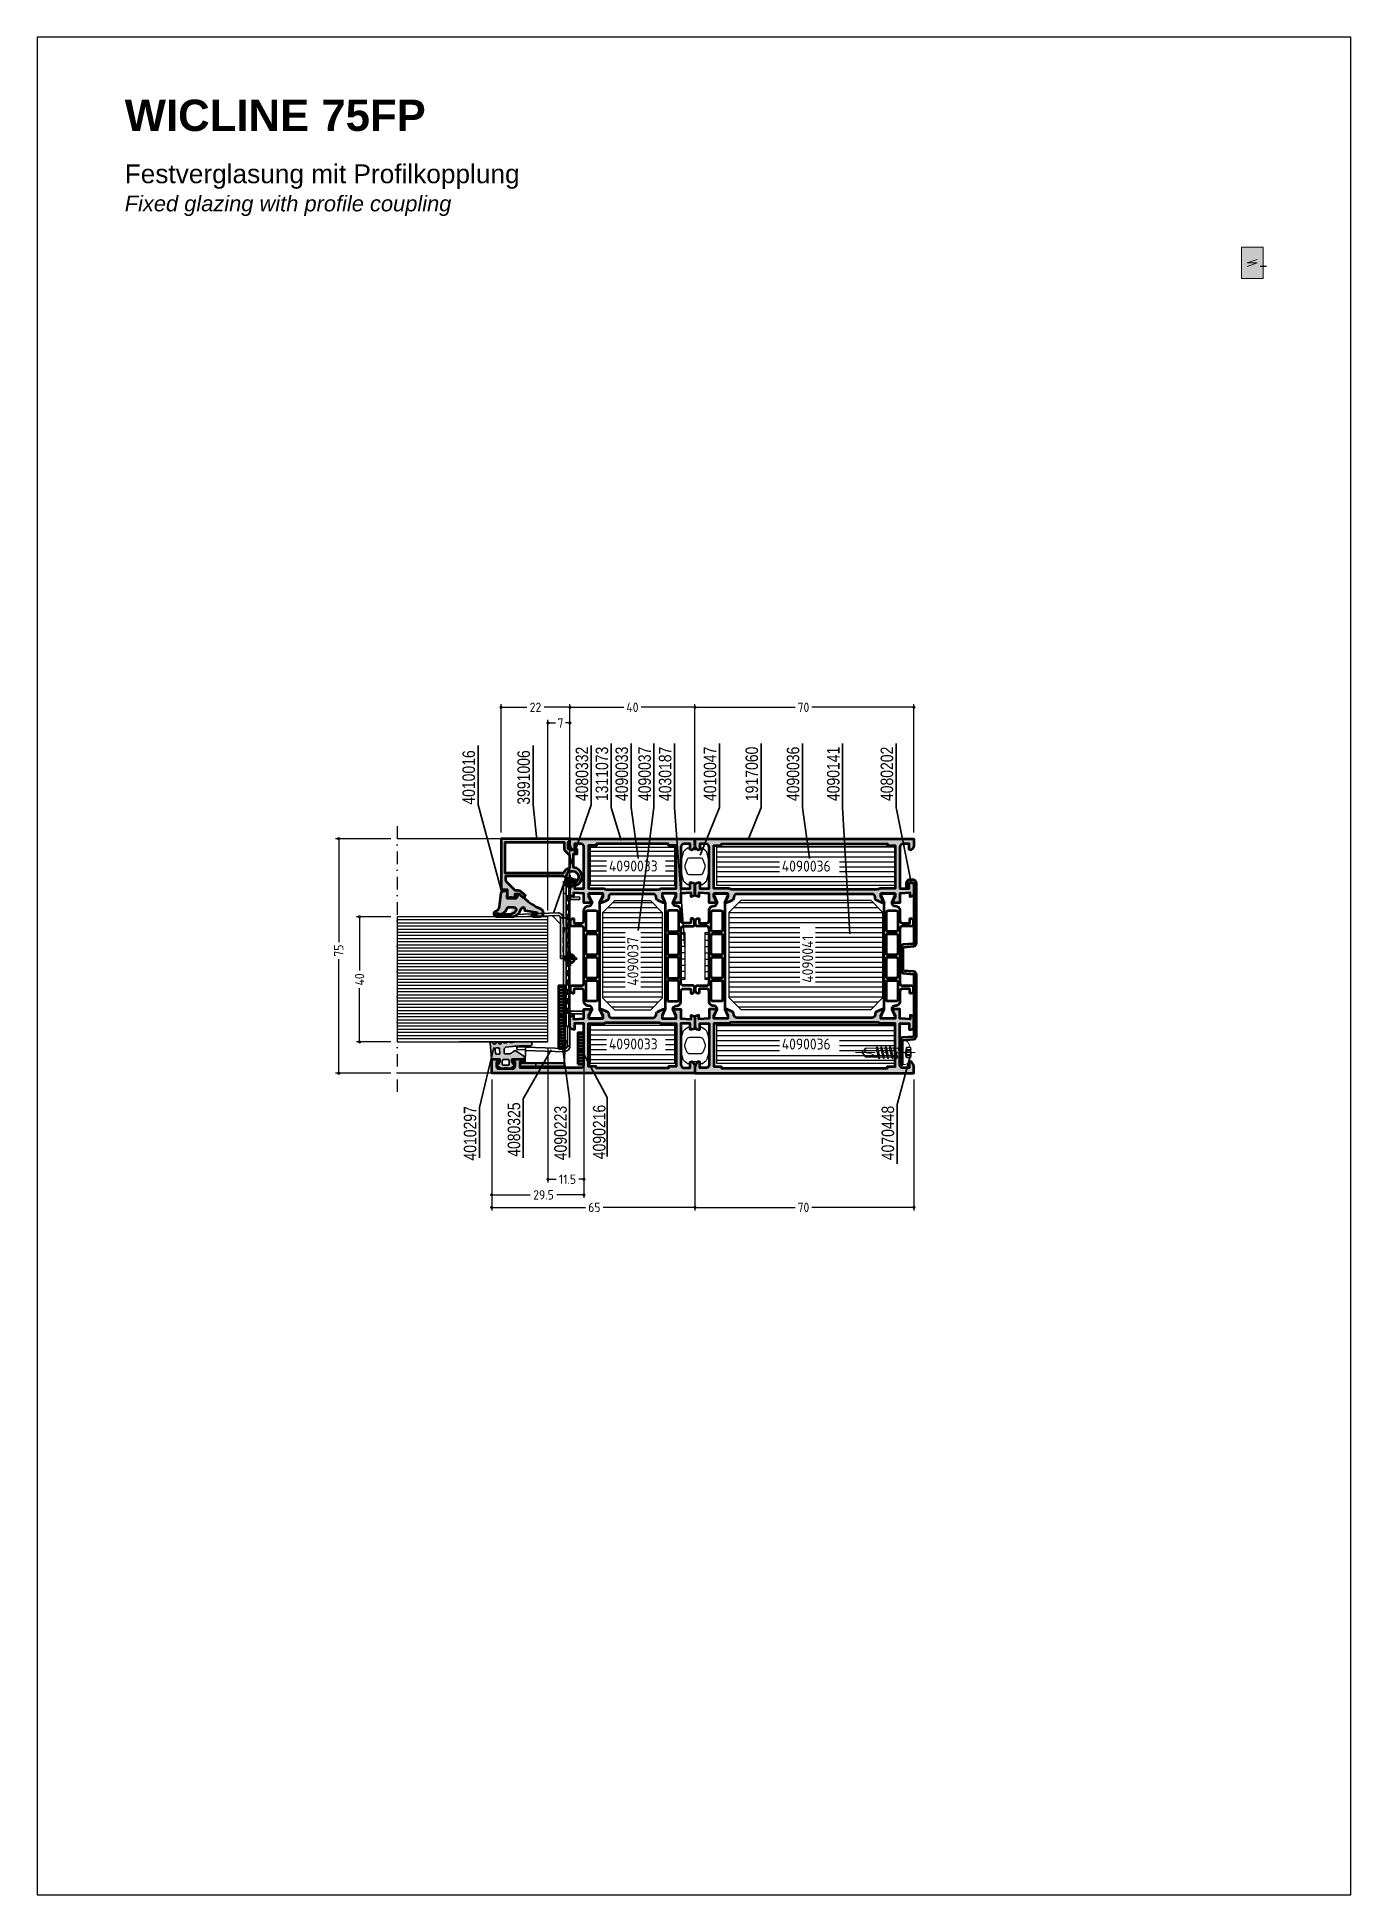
# Model space of a CAD drawing. Header units: millimetres. Extents: x -103 to 3427, y 224 to 818.
# Drawn here: x 1990 to 2410, y 224 to 818 of the extents above; entities that cross this region are included whole.
import ezdxf
from ezdxf.enums import TextEntityAlignment as Align

# ---------------------------------------------------------------- set-up
doc = ezdxf.new("R2010")
doc.units = ezdxf.units.MM
for name, pattern in [('ACDINTGL', [3, 2, -1]), ('ACDINWELD', [3, 2, -1]), ('DASHDOT', [8, 4, -2, 0, -2]), ('DASHDOT2', [12.7, 6.35, -3.175, 0, -3.175])]:
    doc.linetypes.add(name, pattern=pattern)
for name, color, linetype in [('04TXT', 2, 'Continuous'), ('AM_1', 2, 'Continuous'), ('AM_6', 2, 'Continuous'), ('AM_8', 1, 'Continuous'), ('CENTER', 7, 'Continuous'), ('CHide4', 10, 'ACDINTGL'), ('CONT2', 2, 'Continuous'), ('DUENN', 7, 'Continuous'), ('GLAS', 7, 'Continuous'), ('PROFILE', 7, 'Continuous'), ('THICKNESS2', 7, 'Continuous'), ('WBC-GER-ENG', 7, 'Continuous')]:
    doc.layers.add(name, color=color, linetype=linetype)
for name, color, linetype, lineweight in [('AM_0', 7, 'Continuous', 50), ('AM_5', 3, 'Continuous', 25), ('AM_C', 2, 'Continuous', 50), ('AM_C-A', 50, 'Continuous', 50), ('AM_D', 7, 'Continuous', 50), ('AM_S', 7, 'Continuous', 50), ('AM_SP', 30, 'Continuous', 50), ('Cent4', 10, 'DASHDOT2', 13), ('Cont3', 70, 'Continuous', 18), ('Cont4', 10, 'Continuous', 13), ('Docu-AM_8', 1, 'Continuous', 25), ('PNR', 2, 'Continuous', 35), ('Shellsafeguard', 2, 'Continuous', 35), ('Shellsafeguard-tool', 3, 'Continuous', 25), ('X_COMP_CONT_GASKET', 50, 'Continuous', 35), ('X_COMP_HATCH_GASKET', 246, 'Continuous', 25), ('X_INS_BLOCK', 7, 'Continuous', 20)]:
    doc.layers.add(name, color=color, linetype=linetype, lineweight=lineweight)
doc.layers.add('BOUND_EXT', color=30, linetype='Continuous', plot=False)
doc.layers.add('EP', color=1, linetype='Continuous', lineweight=50, plot=False)
doc.styles.add('HBS_DIMTEXTSTYLE', font='isocp.shx')
doc.styles.get("Standard").update_dxf_attribs({"font": 'ISOCP.SHX'})
doc.styles.add('SWISS', font='swiss.ttf')
doc.styles.add('SWISSB', font='swissb.ttf')
doc.styles.add('SWISSL', font='swissl.ttf')
doc.dimstyles.new('HBS_Cata_1-1', dxfattribs={"dimtxt": 3, "dimasz": 1, "dimexe": 1, "dimexo": 2, "dimgap": 1, "dimtad": 0, "dimtoh": 1, "dimdec": 1, "dimdsep": 46, "dimtxsty": 'HBS_DIMTEXTSTYLE', "dimblk": 'DOT', "dimcen": 0, "dimclrd": 256, "dimclre": 256, "dimclrt": 2, "dimadec": 0, "dimazin": 2, "dimtp": 0.1, "dimtm": 0.1, "dimtfac": 0.7, "dimtdec": 1, "dimtmove": 0, "dimatfit": 3, "dimldrblk": 'NONE', "dimfxl": 1, "dimlwd": -1, "dimlwe": -1, "dimarcsym": 1})

msp = doc.modelspace()

# ---------------------------------------------------------------- texts
at = {"layer": 'AM_6', "color": 7, "style": 'SWISSB'}
msp.add_text('WICLINE 75FP', height=10, dxfattribs=at).set_placement((2018.1, 788.07))
at = {"layer": 'AM_6', "color": 10, "style": 'SWISSL', "width": 0.8}
for s, p in [('4010016', (2130.08, 572.64)), ('3991006', (2147.63, 572.64)), ('4080332', (2166.26, 573.78)), ('1311073', (2172.65, 573.78)), ('4090033', (2179, 573.8)), ('4090037', (2186.3, 573.8)), ('4030187', (2192.86, 573.8)), ('4010047', (2207.23, 573.8)), ('1917060', (2220.57, 573.8)), ('4090036', (2233.76, 573.8)), ('4090141', (2246.62, 573.8)), ('4080202', (2263.77, 573.8)), ('4080325', (2144.53, 460.06))]:
    msp.add_text(s, height=4, rotation=90, dxfattribs=at).set_placement(p)
for s, p in [('4010297', (2130.51, 476.26)), ('4090223', (2159.42, 476.36)), ('4090216', (2171.79, 476.69)), ('4070448', (2264.07, 476.37))]:
    msp.add_text(s, height=4, rotation=90, dxfattribs=at).set_placement(p, align=Align.RIGHT)
at = {"layer": 'WBC-GER-ENG', "insert": (2018.1, 777.37), "char_height": 6, "width": 253.5659, "attachment_point": 1, "style": 'SWISS'}
msp.add_mtext('\\pxse0.91667;{\\C40;Festverglasung mit Profilkopplung\\P\\fSwis721 BT|b0|i1|c0|p34;\\H0.83334x;Fixed glazing with profile coupling}', dxfattribs=at)

# ---------------------------------------------------------------- blocks, each defined once
blk = doc.blocks.new('$$_EX')
at = {"layer": 'BOUND_EXT'}
for p, q in [((210, 297), (0, 297)), ((0, 297), (0, 0)), ((210, 0), (210, 297)), ((0, 0), (210, 0))]:
    blk.add_line(p, q, dxfattribs=at)
blk = doc.blocks.new('Opening01')
at = {"layer": 'AM_0', "ltscale": 0.1}
h = blk.add_hatch(color=256, dxfattribs=at)
h.set_gradient(color1=(173, 173, 173), rotation=135, centered=1, tint=1, name='CURVED')
h.paths.add_polyline_path([(189, 258.4), (196, 258.4), (196, 268.4), (189, 268.4)])
at = {"layer": 'Cont3'}
blk.add_lwpolyline([(189, 258.4), (196, 258.4), (196, 268.4), (189, 268.4)], close=True, dxfattribs=at)
at = {"layer": 'Cont4'}
blk.add_lwpolyline([(190.9, 262.3), (194.1, 263.4), (190.9, 263.4), (194.1, 264.5)], dxfattribs=at)
blk = doc.blocks.new('Linie Konstruktionsschnitt')
at = {"layer": 'CONT2'}
blk.add_line((0, -1), (0, 1), dxfattribs=at)
blk = doc.blocks.new('ws4070448')
at = {"layer": 'Cent4'}
blk.add_lwpolyline([(0, -15.02), (0, 5.29)], dxfattribs=at)
at = {"layer": 'CHide4'}
for p, q in [((-0.97, 1.33), (-0.97, 2.72)), ((-0.56, 1.33), (-0.56, 2.61)), ((0.56, 1.33), (0.56, 2.61)), ((0.97, 1.33), (0.97, 2.72))]:
    blk.add_line(p, q, dxfattribs=at)
for points in [[(-1.65, 2.56), (-1.65, 1.33)], [(-1.65, 1.33), (0, 0.89)], [(1.65, 1.33), (0, 0.89)], [(1.65, 2.56), (1.65, 1.33)]]:
    blk.add_lwpolyline(points, dxfattribs=at)
for centre, radius, start, end in [((-1.59, 3.84), 1.28, 267.28485, 298.88724), ((-1.31, 2.49), 1.21, 253.66426, 286.33574), ((0, 5.49), 2.94, 250.69884, 289.30116), ((0, 11.41), 10.13, 264.49478, 275.50522), ((1.59, 3.84), 1.28, 241.11276, 272.71515), ((1.31, 2.49), 1.21, 253.66426, 286.33574)]:
    blk.add_arc(centre, radius, start, end, dxfattribs=at)
at = {"layer": 'Cont3'}
blk.add_lwpolyline([(3.32, 1.75, 0.314856), (-3.32, 1.75, 0.244912), (-3.75, 0.93), (-3.75, 0), (3.75, 0), (3.75, 0.93, 0.244912), (3.32, 1.75, 0.138291)], format="xyb", dxfattribs=at)
for points in [[(-1.95, -1.1), (-1.45, -1.39), (0, -1.04), (0.5, -0.67), (0, -0.47), (-1.45, -0.81)], [(-1.95, -2.5), (-1.45, -2.79), (1.45, -2.1), (1.95, -1.81), (1.45, -1.52), (-1.45, -2.21)], [(-1.95, -3.9), (-1.45, -4.19), (1.45, -3.5), (1.95, -3.21), (1.45, -2.92), (-1.45, -3.61)], [(-1.95, -5.3), (-1.45, -5.59), (1.45, -4.9), (1.95, -4.61), (1.45, -4.32), (-1.45, -5.01)], [(-1.95, -6.7), (-1.45, -6.99), (1.45, -6.3), (1.95, -6.01), (1.45, -5.72), (-1.45, -6.41)], [(-1.45, -8.39), (1.45, -7.7), (1.95, -7.41), (1.45, -7.12), (-1.45, -7.81), (-1.95, -8.1)]]:
    blk.add_lwpolyline(points, close=True, dxfattribs=at)
for points in [[(-1.95, -1.1), (0.5, -0.67)], [(-1.95, -2.5), (1.95, -1.81)], [(-1.95, -3.9), (1.95, -3.21)], [(-1.95, -5.3), (1.95, -4.61)], [(-1.45, -0.5), (-1.45, -0.81)], [(-1.45, -1.39), (-1.45, -2.21)], [(-1.45, -1.39), (-1.45, -2.21)], [(-1.45, -2.79), (-1.45, -3.61)], [(-1.45, -4.19), (-1.45, -5.01)], [(-1.45, -5.59), (-1.45, -6.41)], [(1.45, -0.5), (1.45, -1.52)], [(1.45, -2.1), (1.45, -2.92)], [(1.45, -3.5), (1.45, -4.32)], [(1.45, -4.9), (1.45, -5.72)], [(-1.95, -6.7), (1.95, -6.01)], [(-1.95, -8.1), (1.95, -7.41)], [(-1.45, -6.99), (-1.45, -7.81)], [(-1.45, -8.38), (-1.45, -11.81), (0, -13), (1.45, -11.79), (1.45, -7.7)], [(1.24, -8.17), (1.24, -11.7), (0.03, -12.71)], [(1.45, -6.3), (1.45, -7.12)]]:
    blk.add_lwpolyline(points, dxfattribs=at)
for centre, radius, start, end in [((-1.95, -0.5), 0.5, 0, 90), ((1.95, -0.5), 0.5, 90, 180), ((-0.95, -12.64), 0.965, 350.682, 121.1143), ((8.74, -12.6), 8.74, 146.51142, 182.60308)]:
    blk.add_arc(centre, radius, start, end, dxfattribs=at)
blk = doc.blocks.new('4080202_technic_wos')
at = {"layer": 'AM_D'}
blk.add_lwpolyline([(-48.32, -0.18), (-48.61, -3.59, -0.388879), (-49.61, -4.5), (-57.2, -4.5), (-57.2, -3.7), (-49.61, -3.7, 0.388879), (-49.41, -3.52), (-49.11, -0.11, -0.388879), (-48.12, 0.8), (-28.48, 0.8, -0.388879), (-27.49, -0.11), (-27.22, -3.22, 0.388879), (-27.02, -3.4), (-19.88, -3.4, 0.388879), (-19.68, -3.22), (-19.41, -0.11, -0.388879), (-18.42, 0.8), (0.8, 0.8, -0.414214), (1.8, -0.2), (1.8, -1.5, -0.414214), (0.8, -2.5), (-0.7, -2.5), (-0.7, -1.7), (0.8, -1.7, 0.414214), (1, -1.5), (1, -0.2, 0.414214), (0.8, 0), (-18.42, 0, 0.388879), (-18.62, -0.18), (-18.89, -3.29, -0.388879), (-19.88, -4.2), (-27.02, -4.2, -0.388879), (-28.01, -3.29), (-28.28, -0.18, 0.388879), (-28.48, 0), (-48.12, 0, 0.388879), (-48.32, -0.18)], format="xyb", close=True, dxfattribs=at)
blk = doc.blocks.new('WI4010047_253_253')
at = {"linetype": 'Continuous'}
for points in [[(8.85, 4.5, -0.084879), (13.335592, 3.733007), (13.335592, 3.733007, -0.156567), (14.065921, 3.178593), (14.645746, 2.350517, -0.493145), (14.502606, 1.896537), (14.1, 1.75), (14.1, -1.75), (14.502606, -1.896537, -0.493145), (14.645746, -2.350517), (14.065921, -3.178593, -0.156567), (13.335592, -3.733007, -0.084879), (8.85, -4.5, -0.084879), (4.364408, -3.733007, -0.156567), (3.634079, -3.178593), (3.054254, -2.350517, -0.493145), (3.197394, -1.896537), (3.6, -1.75), (3.6, 1.75), (3.197394, 1.896537, -0.493145), (3.054254, 2.350517), (3.634079, 3.178593, -0.156567), (4.364408, 3.733007, -0.084879)], [(11.5, 1.699449), (11.5, -1.699449, -0.315299), (10.84202, -2.639142), (9.19202, -3.239693, -0.176327), (8.50798, -3.239693), (6.85798, -2.639142, -0.315299), (6.2, -1.699449), (6.2, 1.699449, -0.315299), (6.85798, 2.639142), (8.50798, 3.239693, -0.176327), (9.19202, 3.239693), (10.84202, 2.639142, -0.315299), (11.5, 1.699449)]]:
    blk.add_lwpolyline(points, format="xyb", close=True, dxfattribs=at)
blk = doc.blocks.new('WI4090122_253_253')
at = {"linetype": 'Continuous'}
for p, q in [((-7, 1.2), (-7, 0)), ((-5, 1.2), (-5, 0)), ((-3, 1.2), (-3, 0)), ((-1, 1.2), (-1, 0)), ((1, 1.2), (1, 0)), ((3, 1.2), (3, 0)), ((5, 1.2), (5, 0)), ((7, 1.2), (7, 0))]:
    blk.add_line(p, q, dxfattribs=at)
blk.add_lwpolyline([(7.5, 1.2), (7.5, 0), (-7.5, 0), (-7.5, 1.2), (7.5, 1.2)], close=True, dxfattribs=at)
blk = doc.blocks.new('4090041x')
at = {"layer": 'AM_8'}
h = blk.add_hatch(dxfattribs=at)
h.set_pattern_fill('ANSI31', color=256, scale=0.5, angle=45)
h.set_pattern_definition([(90, (-685.7828, -336.0314), (-1.5875, 3e-16), [])])
h.paths.add_polyline_path([(175.84, 1006.68), (172.04, 1010.48), (144.64, 1010.48), (140.84, 1006.68), (140.84, 965.28), (144.64, 961.48), (172.04, 961.48), (175.84, 965.28)])
at = {"layer": 'AM_6'}
blk.add_lwpolyline([(175.84, 965.28), (172.04, 961.48), (144.64, 961.48), (140.84, 965.28), (140.84, 1006.68), (144.64, 1010.48), (172.04, 1010.48), (175.84, 1006.68), (175.84, 965.33)], dxfattribs=at)
at = {"layer": '04TXT', "insert": (149.47, 987.18), "char_height": 3.5, "attachment_point": 1, "bg_fill": 3, "box_fill_scale": 1.2, "bg_fill_color": 256, "bg_fill_transparency": 0}
blk.add_mtext_dynamic_manual_height_columns('{\\C7;4090041}', width=17.6993, gutter_width=12.5, heights=[3.5], dxfattribs=at)
blk = doc.blocks.new('4090036x')
at = {"layer": 'AM_8'}
h = blk.add_hatch(dxfattribs=at)
h.set_pattern_fill('ANSI31', color=256, scale=0.5, angle=45)
h.set_pattern_definition([(90, (-662.3617, -335.7814), (-1.5875, 3e-16), [])])
h.paths.add_polyline_path([(180.54, 957.48), (193.04, 957.48), (193.04, 1014.48), (180.54, 1014.48)])
at = {"layer": 'AM_6'}
blk.add_lwpolyline([(193.04, 957.48), (180.54, 957.48), (180.54, 1014.48), (193.04, 1014.48)], close=True, dxfattribs=at)
at = {"layer": '04TXT', "insert": (185.05, 978.25), "char_height": 3.5, "attachment_point": 1, "rotation": 90, "bg_fill": 3, "box_fill_scale": 1.2, "bg_fill_color": 256, "bg_fill_transparency": 0}
blk.add_mtext_dynamic_manual_height_columns('{\\C7;4090036}', width=17.6993, gutter_width=12.5, heights=[3.5], dxfattribs=at)
blk = doc.blocks.new('4090037x')
at = {"layer": 'AM_8'}
h = blk.add_hatch(dxfattribs=at)
h.set_pattern_fill('ANSI31', color=256, scale=0.5, angle=45)
h.set_pattern_definition([(90, (-685.7828, -356.0314), (-1.5875, 3e-16), [])])
h.paths.add_polyline_path([(144.64, 1346.48), (140.84, 1350.28), (140.84, 1361.68), (144.64, 1365.48), (172.04, 1365.48), (175.84, 1361.68), (175.84, 1350.28), (172.04, 1346.48)])
at = {"layer": 'AM_6'}
blk.add_lwpolyline([(175.84, 1350.28), (172.04, 1346.48), (144.64, 1346.48), (140.84, 1350.28), (140.84, 1361.68), (144.64, 1365.48), (172.04, 1365.48), (175.84, 1361.68), (175.84, 1350.33)], dxfattribs=at)
at = {"layer": '04TXT', "insert": (148.61, 1357.62), "char_height": 3.5, "attachment_point": 1, "bg_fill": 3, "box_fill_scale": 1.2, "bg_fill_color": 256, "bg_fill_transparency": 0}
blk.add_mtext_dynamic_manual_height_columns('{\\C7;4090037}', width=17.6993, gutter_width=12.5, heights=[3.5], dxfattribs=at)
blk = doc.blocks.new('4090033x')
at = {"layer": 'AM_8'}
h = blk.add_hatch(dxfattribs=at)
h.set_pattern_fill('ANSI31', color=256, scale=0.5, angle=45)
h.set_pattern_definition([(90, (-662.6117, -355.7814), (-1.5875, 3e-16), [])])
h.paths.add_polyline_path([(123.89, 1342.48), (135.89, 1342.48), (135.89, 1369.48), (123.89, 1369.48)])
at = {"layer": 'AM_6'}
blk.add_lwpolyline([(123.89, 1342.48), (135.89, 1342.48), (135.89, 1369.48), (123.89, 1369.48)], close=True, dxfattribs=at)
at = {"layer": '04TXT', "insert": (128.04, 1348.45), "char_height": 3.5, "attachment_point": 1, "rotation": 90, "bg_fill": 3, "box_fill_scale": 1.2, "bg_fill_color": 256, "bg_fill_transparency": 0}
blk.add_mtext_dynamic_manual_height_columns('{\\C7;4090033}', width=17.3352, gutter_width=12.5, heights=[3.5], dxfattribs=at)
blk = doc.blocks.new('_Dot')
at = {"color": 0, "linetype": 'ByBlock', "lineweight": -2}
blk.add_line((-0.5, 0), (-1, 0), dxfattribs=at)
at = {"color": 0, "linetype": 'ByBlock', "const_width": 0.5}
blk.add_lwpolyline([(-0.25, 0, 1), (0.25, 0, 1)], format="xyb", close=True, dxfattribs=at)
blk = doc.blocks.new('*D139')
at = {"layer": 'AM_5', "transparency": 16777216}
for p, q in [((2160.42, 561.78), (2160.42, 604.78)), ((2161.42, 603.78), (2177.62, 603.78)), ((2199.42, 603.78), (2183.22, 603.78)), ((2200.42, 563.78), (2200.42, 604.78))]:
    blk.add_line(p, q, dxfattribs=at)
at = {"layer": 'Defpoints', "color": 0, "transparency": 16777216}
for p in [(2160.42, 603.78), (2160.42, 559.78), (2200.42, 561.78)]:
    blk.add_point(p, dxfattribs=at)
at = {"layer": 'AM_5', "transparency": 16777216, "rotation": 180}
blk.add_blockref('_Dot', (2160.42, 603.78), dxfattribs=at)
at = {"layer": 'AM_5', "transparency": 16777216}
blk.add_blockref('_Dot', (2200.42, 603.78), dxfattribs=at)
at = {"layer": 'AM_5', "color": 2, "transparency": 16777216, "insert": (2180.42, 603.78), "char_height": 3, "attachment_point": 5, "style": 'HBS_DIMTEXTSTYLE'}
blk.add_mtext('40', dxfattribs=at)
blk = doc.blocks.new('_None')
blk = doc.blocks.new('*D140')
at = {"layer": 'AM_5', "transparency": 16777216}
for p, q in [((2138.42, 563.78), (2138.42, 604.78)), ((2139.42, 603.78), (2146.64, 603.78)), ((2159.42, 603.78), (2152.2, 603.78)), ((2160.42, 561.78), (2160.42, 604.78))]:
    blk.add_line(p, q, dxfattribs=at)
at = {"layer": 'Defpoints', "color": 0, "transparency": 16777216}
for p in [(2138.42, 603.78), (2138.42, 561.78), (2160.42, 559.78)]:
    blk.add_point(p, dxfattribs=at)
at = {"layer": 'AM_5', "transparency": 16777216, "rotation": 180}
blk.add_blockref('_Dot', (2138.42, 603.78), dxfattribs=at)
at = {"layer": 'AM_5', "transparency": 16777216}
blk.add_blockref('_Dot', (2160.42, 603.78), dxfattribs=at)
at = {"layer": 'AM_5', "color": 2, "transparency": 16777216, "insert": (2149.42, 603.78), "char_height": 3, "attachment_point": 5, "style": 'HBS_DIMTEXTSTYLE'}
blk.add_mtext('22', dxfattribs=at)
blk = doc.blocks.new('*D141')
at = {"layer": 'AM_5', "transparency": 16777216}
for p, q in [((2135.42, 484.78), (2135.42, 442.89)), ((2200.42, 484.78), (2200.42, 442.89)), ((2136.42, 443.89), (2165.45, 443.89)), ((2199.42, 443.89), (2171.05, 443.89))]:
    blk.add_line(p, q, dxfattribs=at)
at = {"layer": 'Defpoints', "color": 0, "transparency": 16777216}
for p in [(2135.42, 486.78), (2200.42, 486.78), (2200.42, 443.89)]:
    blk.add_point(p, dxfattribs=at)
at = {"layer": 'AM_5', "transparency": 16777216, "rotation": 180}
blk.add_blockref('_Dot', (2135.42, 443.89), dxfattribs=at)
at = {"layer": 'AM_5', "transparency": 16777216}
blk.add_blockref('_Dot', (2200.42, 443.89), dxfattribs=at)
at = {"layer": 'AM_5', "color": 2, "transparency": 16777216, "insert": (2168.25, 443.89), "char_height": 3, "attachment_point": 5, "style": 'HBS_DIMTEXTSTYLE'}
blk.add_mtext('65', dxfattribs=at)
blk = doc.blocks.new('*D142')
at = {"layer": 'AM_5', "transparency": 16777216}
for p, q in [((2153.42, 494.78), (2153.42, 451.89)), ((2164.92, 489.58), (2164.92, 451.89)), ((2154.42, 452.89), (2156.06, 452.89)), ((2163.92, 452.89), (2163.28, 452.89))]:
    blk.add_line(p, q, dxfattribs=at)
at = {"layer": 'Defpoints', "color": 0, "transparency": 16777216}
for p in [(2153.42, 496.78), (2164.92, 491.58), (2153.42, 452.89)]:
    blk.add_point(p, dxfattribs=at)
at = {"layer": 'AM_5', "transparency": 16777216, "rotation": 180}
blk.add_blockref('_Dot', (2153.42, 452.89), dxfattribs=at)
at = {"layer": 'AM_5', "transparency": 16777216}
blk.add_blockref('_Dot', (2164.92, 452.89), dxfattribs=at)
at = {"layer": 'AM_5', "color": 2, "transparency": 16777216, "insert": (2159.67, 452.89), "char_height": 3, "attachment_point": 5, "style": 'HBS_DIMTEXTSTYLE'}
blk.add_mtext('11.5', dxfattribs=at)
blk = doc.blocks.new('*D143')
at = {"layer": 'AM_5', "transparency": 16777216}
for p, q in [((2153.42, 538.78), (2153.42, 599.78)), ((2154.42, 598.78), (2155.82, 598.78)), ((2159.42, 598.78), (2159.02, 598.78)), ((2160.42, 543.63), (2160.42, 599.78))]:
    blk.add_line(p, q, dxfattribs=at)
at = {"layer": 'Defpoints', "color": 0, "transparency": 16777216}
for p in [(2153.42, 598.78), (2160.42, 541.63), (2153.42, 536.78)]:
    blk.add_point(p, dxfattribs=at)
at = {"layer": 'AM_5', "transparency": 16777216, "rotation": 180}
blk.add_blockref('_Dot', (2153.42, 598.78), dxfattribs=at)
at = {"layer": 'AM_5', "transparency": 16777216}
blk.add_blockref('_Dot', (2160.42, 598.78), dxfattribs=at)
at = {"layer": 'AM_5', "color": 2, "transparency": 16777216, "insert": (2157.42, 598.78), "char_height": 3, "attachment_point": 5, "style": 'HBS_DIMTEXTSTYLE'}
blk.add_mtext('7', dxfattribs=at)
blk = doc.blocks.new('*D144')
at = {"layer": 'AM_5', "transparency": 16777216}
for p, q in [((2164.92, 487.58), (2164.92, 446.89)), ((2135.42, 484.78), (2135.42, 446.89)), ((2136.42, 447.89), (2147.74, 447.89)), ((2163.92, 447.89), (2156.25, 447.89))]:
    blk.add_line(p, q, dxfattribs=at)
at = {"layer": 'Defpoints', "color": 0, "transparency": 16777216}
for p in [(2164.92, 489.58), (2135.42, 486.78), (2135.42, 447.89)]:
    blk.add_point(p, dxfattribs=at)
at = {"layer": 'AM_5', "transparency": 16777216, "rotation": 180}
blk.add_blockref('_Dot', (2135.42, 447.89), dxfattribs=at)
at = {"layer": 'AM_5', "transparency": 16777216}
blk.add_blockref('_Dot', (2164.92, 447.89), dxfattribs=at)
at = {"layer": 'AM_5', "color": 2, "transparency": 16777216, "insert": (2151.99, 447.89), "char_height": 3, "attachment_point": 5, "style": 'HBS_DIMTEXTSTYLE'}
blk.add_mtext('29.5', dxfattribs=at)
blk = doc.blocks.new('A-1311073_docu_wos')
at = {"layer": 'Docu-AM_8'}
h = blk.add_hatch(color=256, dxfattribs=at)
edge = h.paths.add_edge_path()
edge.add_line((20.5, 29.8), (19.77, 28.19))
edge.add_arc((18.86, 28.6), 1, 270, 335.55605, ccw=False)
edge.add_line((18.86, 27.6), (18.7, 27.6))
edge.add_arc((18.7, 26.6), 1, 90, 180)
edge.add_line((17.7, 26.6), (17.7, 13.4))
edge.add_arc((18.7, 13.4), 1, 180, 270)
edge.add_line((18.7, 12.4), (18.86, 12.4))
edge.add_arc((18.86, 11.4), 1, 24.44395, 90, ccw=False)
edge.add_line((19.77, 11.81), (20.5, 10.2))
edge.add_line((20.5, 10.2), (20.5, 9.5))
edge.add_line((20.5, 9.5), (18.3, 10.5))
edge.add_line((18.3, 10.5), (17.5, 10.5))
edge.add_line((17.5, 10.5), (17.5, 6.1))
edge.add_line((17.5, 6.1), (18.3, 6.1))
edge.add_line((18.3, 6.1), (20.5, 7.1))
edge.add_line((20.5, 7.1), (20.5, 4.5))
edge.add_line((20.5, 4.5), (17.5, 4.5))
edge.add_line((17.5, 4.5), (17.28, 1.2))
edge.add_line((17.28, 1.2), (18.59, 1.2))
edge.add_line((18.59, 1.2), (18.15, 0))
edge.add_line((18.15, 0), (15, 0))
edge.add_arc((15, 1), 1, 180, 270, ccw=False)
edge.add_line((14, 1), (14, 1.5))
edge.add_line((14, 1.5), (15.9, 1.5))
edge.add_line((15.9, 1.5), (15.9, 4.5))
edge.add_line((15.9, 4.5), (2.7, 4.5))
edge.add_arc((2.7, 3.5), 1, 90, 180)
edge.add_line((1.7, 3.5), (1.7, 1.5))
edge.add_line((1.7, 1.5), (3.5, 1.5))
edge.add_line((3.5, 1.5), (3.71, 0.99))
edge.add_line((3.71, 0.99), (3.31, 0.59))
edge.add_arc((1.9, 2), 2, 270, 315, ccw=False)
edge.add_line((1.9, 0), (0, 0))
edge.add_line((0, 0), (0, 65))
edge.add_line((0, 65), (4.5, 65))
edge.add_line((4.5, 65), (4.5, 62.5))
edge.add_line((4.5, 62.5), (3.5, 62.5))
edge.add_line((3.5, 62.5), (3.5, 63.5))
edge.add_line((3.5, 63.5), (2.3, 63.5))
edge.add_arc((2.3, 62.7), 0.8, 90, 180)
edge.add_line((1.5, 62.7), (1.5, 58.3))
edge.add_arc((2.3, 58.3), 0.8, 180, 270)
edge.add_line((2.3, 57.5), (3.5, 57.5))
edge.add_line((3.5, 57.5), (3.5, 58.5))
edge.add_line((3.5, 58.5), (4.5, 58.5))
edge.add_line((4.5, 58.5), (4.5, 55))
edge.add_arc((4, 55), 0.5, -180, 0, ccw=False)
edge.add_line((3.5, 55), (3.5, 56))
edge.add_line((3.5, 56), (1.8, 56))
edge.add_line((1.8, 56), (1.8, 36.5))
edge.add_arc((2.8, 36.5), 1, 180, 270)
edge.add_line((2.8, 35.5), (15.9, 35.5))
edge.add_line((15.9, 35.5), (15.9, 38.5))
edge.add_line((15.9, 38.5), (14, 38.5))
edge.add_line((14, 38.5), (14, 39))
edge.add_arc((15, 39), 1, 90, 180, ccw=False)
edge.add_line((15, 40), (18.15, 40))
edge.add_line((18.15, 40), (18.59, 38.8))
edge.add_line((18.59, 38.8), (17.28, 38.8))
edge.add_line((17.28, 38.8), (17.5, 35.5))
edge.add_line((17.5, 35.5), (20.5, 35.5))
edge.add_line((20.5, 35.5), (20.5, 32.9))
edge.add_line((20.5, 32.9), (18.3, 33.9))
edge.add_line((18.3, 33.9), (17.5, 33.9))
edge.add_line((17.5, 33.9), (17.5, 29.5))
edge.add_line((17.5, 29.5), (18.3, 29.5))
edge.add_line((18.3, 29.5), (20.5, 30.5))
edge.add_line((20.5, 30.5), (20.5, 29.8))
edge = h.paths.add_edge_path(flags=0)
edge.add_line((2.2, 31.5), (2.2, 34))
edge.add_line((2.2, 34), (15.9, 34))
edge.add_line((15.9, 34), (15.9, 29.65))
edge.add_arc((17.95, 29.65), 2.05, 180, 205.6256)
edge.add_arc((15.2, 28.33), 1, 0, 25.6256, ccw=False)
edge.add_line((16.2, 28.33), (16.2, 11.67))
edge.add_arc((15.2, 11.67), 1, -25.6256, 0, ccw=False)
edge.add_arc((17.95, 10.35), 2.05, 154.3744, 180)
edge.add_line((15.9, 10.35), (15.9, 6))
edge.add_line((15.9, 6), (2.2, 6))
edge.add_line((2.2, 6), (2.2, 8.5))
edge.add_line((2.2, 8.5), (1.6, 8.5))
edge.add_line((1.6, 8.5), (1.6, 31.5))
edge.add_line((1.6, 31.5), (2.2, 31.5))
h = blk.add_hatch(color=256, dxfattribs=at)
edge = h.paths.add_edge_path()
edge.add_line((54.5, 29.8), (54.5, 30.5))
edge.add_line((54.5, 30.5), (56.7, 29.5))
edge.add_line((56.7, 29.5), (57.5, 29.5))
edge.add_line((57.5, 29.5), (57.5, 33.9))
edge.add_line((57.5, 33.9), (56.7, 33.9))
edge.add_line((56.7, 33.9), (54.5, 32.9))
edge.add_line((54.5, 32.9), (54.5, 35.5))
edge.add_line((54.5, 35.5), (57.5, 35.5))
edge.add_line((57.5, 35.5), (57.72, 38.8))
edge.add_line((57.72, 38.8), (56.41, 38.8))
edge.add_line((56.41, 38.8), (56.85, 40))
edge.add_line((56.85, 40), (60, 40))
edge.add_arc((60, 39), 1, 360, 450, ccw=False)
edge.add_line((61, 39), (61, 38.5))
edge.add_line((61, 38.5), (59.1, 38.5))
edge.add_line((59.1, 38.5), (59.1, 35.5))
edge.add_line((59.1, 35.5), (72.3, 35.5))
edge.add_arc((72.3, 36.5), 1, 270, 360)
edge.add_line((73.3, 36.5), (73.3, 38.5))
edge.add_line((73.3, 38.5), (71.5, 38.5))
edge.add_line((71.5, 38.5), (71.29, 39.01))
edge.add_line((71.29, 39.01), (71.69, 39.41))
edge.add_arc((73.1, 38), 2, 450, 495, ccw=False)
edge.add_line((73.1, 40), (75, 40))
edge.add_line((75, 40), (75, 0))
edge.add_line((75, 0), (73.1, 0))
edge.add_arc((73.1, 2), 2, 225, 270, ccw=False)
edge.add_line((71.69, 0.59), (71.29, 0.99))
edge.add_line((71.29, 0.99), (71.5, 1.5))
edge.add_line((71.5, 1.5), (73.3, 1.5))
edge.add_line((73.3, 1.5), (73.3, 3.5))
edge.add_arc((72.3, 3.5), 1, 360, 450)
edge.add_line((72.3, 4.5), (59.1, 4.5))
edge.add_line((59.1, 4.5), (59.1, 1.5))
edge.add_line((59.1, 1.5), (61, 1.5))
edge.add_line((61, 1.5), (61, 1))
edge.add_arc((60, 1), 1, 270, 360, ccw=False)
edge.add_line((60, 0), (56.85, 0))
edge.add_line((56.85, 0), (56.41, 1.2))
edge.add_line((56.41, 1.2), (57.72, 1.2))
edge.add_line((57.72, 1.2), (57.5, 4.5))
edge.add_line((57.5, 4.5), (54.5, 4.5))
edge.add_line((54.5, 4.5), (54.5, 7.1))
edge.add_line((54.5, 7.1), (56.7, 6.1))
edge.add_line((56.7, 6.1), (57.5, 6.1))
edge.add_line((57.5, 6.1), (57.5, 10.5))
edge.add_line((57.5, 10.5), (56.7, 10.5))
edge.add_line((56.7, 10.5), (54.5, 9.5))
edge.add_line((54.5, 9.5), (54.5, 10.2))
edge.add_line((54.5, 10.2), (55.23, 11.81))
edge.add_arc((56.14, 11.4), 1, 450, 515.55605, ccw=False)
edge.add_line((56.14, 12.4), (56.3, 12.4))
edge.add_arc((56.3, 13.4), 1, 270, 360)
edge.add_line((57.3, 13.4), (57.3, 26.6))
edge.add_arc((56.3, 26.6), 1, 360, 450)
edge.add_line((56.3, 27.6), (56.14, 27.6))
edge.add_arc((56.14, 28.6), 1, 204.44395, 270, ccw=False)
edge.add_line((55.23, 28.19), (54.5, 29.8))
edge = h.paths.add_edge_path(flags=0)
edge.add_line((73.4, 8.5), (73.4, 31.5))
edge.add_line((73.4, 31.5), (72.8, 31.5))
edge.add_line((72.8, 31.5), (72.8, 34))
edge.add_line((72.8, 34), (59.1, 34))
edge.add_line((59.1, 34), (59.1, 29.65))
edge.add_arc((57.05, 29.65), 2.05, 334.3744, 360, ccw=False)
edge.add_arc((59.8, 28.33), 1, 514.3744, 540)
edge.add_line((58.8, 28.33), (58.8, 11.67))
edge.add_arc((59.8, 11.67), 1, 540, 565.6256)
edge.add_arc((57.05, 10.35), 2.05, 360, 385.6256, ccw=False)
edge.add_line((59.1, 10.35), (59.1, 6))
edge.add_line((59.1, 6), (72.8, 6))
edge.add_line((72.8, 6), (72.8, 8.5))
edge.add_line((72.8, 8.5), (73.4, 8.5))
at = {"layer": 'AM_S'}
for points in [[(20.5, 29.8), (19.77, 28.19, -0.294108), (18.86, 27.6), (18.7, 27.6, 0.414214), (17.7, 26.6), (17.7, 13.4, 0.414214), (18.7, 12.4), (18.86, 12.4, -0.294108), (19.77, 11.81), (20.5, 10.2), (20.5, 9.5), (18.3, 10.5), (17.5, 10.5), (17.5, 6.1), (18.3, 6.1), (20.5, 7.1), (20.5, 4.5), (17.5, 4.5), (17.28, 1.2), (18.59, 1.2), (18.15, 0), (15, 0, -0.414214), (14, 1), (14, 1.5), (15.9, 1.5), (15.9, 4.5), (2.7, 4.5, 0.414214), (1.7, 3.5), (1.7, 1.5), (3.5, 1.5), (3.71, 0.99), (3.31, 0.59, -0.198912), (1.9, 0), (0, 0), (0, 65), (4.5, 65), (4.5, 62.5), (3.5, 62.5), (3.5, 63.5), (2.3, 63.5, 0.414214), (1.5, 62.7), (1.5, 58.3, 0.414214), (2.3, 57.5), (3.5, 57.5), (3.5, 58.5), (4.5, 58.5), (4.5, 55, -1), (3.5, 55), (3.5, 56), (1.8, 56), (1.8, 36.5, 0.414214), (2.8, 35.5), (15.9, 35.5), (15.9, 38.5), (14, 38.5), (14, 39, -0.414214), (15, 40), (18.15, 40), (18.59, 38.8), (17.28, 38.8), (17.5, 35.5), (20.5, 35.5), (20.5, 32.9), (18.3, 33.9), (17.5, 33.9), (17.5, 29.5), (18.3, 29.5), (20.5, 30.5), (20.5, 29.8)], [(54.5, 29.8), (54.5, 30.5), (56.7, 29.5), (57.5, 29.5), (57.5, 33.9), (56.7, 33.9), (54.5, 32.9), (54.5, 35.5), (57.5, 35.5), (57.72, 38.8), (56.41, 38.8), (56.85, 40), (60, 40, -0.414214), (61, 39), (61, 38.5), (59.1, 38.5), (59.1, 35.5), (72.3, 35.5, 0.414214), (73.3, 36.5), (73.3, 38.5), (71.5, 38.5), (71.29, 39.01), (71.69, 39.41, -0.198912), (73.1, 40), (75, 40), (75, 0), (73.1, 0, -0.198912), (71.69, 0.59), (71.29, 0.99), (71.5, 1.5), (73.3, 1.5), (73.3, 3.5, 0.414214), (72.3, 4.5), (59.1, 4.5), (59.1, 1.5), (61, 1.5), (61, 1, -0.414214), (60, 0), (56.85, 0), (56.41, 1.2), (57.72, 1.2), (57.5, 4.5), (54.5, 4.5), (54.5, 7.1), (56.7, 6.1), (57.5, 6.1), (57.5, 10.5), (56.7, 10.5), (54.5, 9.5), (54.5, 10.2), (55.23, 11.81, -0.294108), (56.14, 12.4), (56.3, 12.4, 0.414214), (57.3, 13.4), (57.3, 26.6, 0.414214), (56.3, 27.6), (56.14, 27.6, -0.294108), (55.23, 28.19), (54.5, 29.8)], [(2.2, 31.5), (2.2, 34), (15.9, 34), (15.9, 29.65, 0.112281), (16.1, 28.76, -0.112281), (16.2, 28.33), (16.2, 11.67, -0.112281), (16.1, 11.24, 0.112281), (15.9, 10.35), (15.9, 6), (2.2, 6), (2.2, 8.5), (1.6, 8.5), (1.6, 31.5), (2.2, 31.5)], [(73.4, 8.5), (73.4, 31.5), (72.8, 31.5), (72.8, 34), (59.1, 34), (59.1, 29.65, -0.112281), (58.9, 28.76, 0.112281), (58.8, 28.33), (58.8, 11.67, 0.112281), (58.9, 11.24, -0.112281), (59.1, 10.35), (59.1, 6), (72.8, 6), (72.8, 8.5), (73.4, 8.5)]]:
    blk.add_lwpolyline(points, format="xyb", close=True, dxfattribs=at)
at = {"layer": 'AM_SP'}
for points in [[(54.5, 32.9), (54.5, 32.95), (56.5, 33.95), (57.5, 33.95), (57.5, 29.45), (56.5, 29.45), (54.5, 30.45), (54.5, 30.5), (20.5, 30.5), (20.5, 30.45), (18.5, 29.45), (17.5, 29.45), (17.5, 33.95), (18.5, 33.95), (20.5, 32.95), (20.5, 32.9, 0.414214), (21.5, 33.9), (21.5, 34, -0.414214), (23, 35.5), (26.2, 35.5, 0.414214), (27, 36.3), (27, 38.5, 0.414214), (26.8, 38.7), (25.7, 38.7, -0.414214), (25.5, 38.9), (25.5, 39, -0.414214), (26.3, 39.8), (27.5, 39.8, -0.414214), (28, 39.3), (28, 36.3, 0.414214), (28.8, 35.5), (46.2, 35.5, 0.414214), (47, 36.3), (47, 39.3, -0.414214), (47.5, 39.8), (48.7, 39.8, -0.414214), (49.5, 39), (49.5, 38.9, -0.414214), (49.3, 38.7), (48.2, 38.7, 0.414214), (48, 38.5), (48, 36.3, 0.414214), (48.8, 35.5), (52, 35.5, -0.414214), (53.5, 34), (53.5, 33.9, 0.414214), (54.5, 32.9)], [(23, 31.7), (23, 34.3, -0.414214), (23.5, 34.8), (29.2, 34.8, -0.414214), (29.7, 34.3), (29.7, 31.7, -0.414214), (29.2, 31.2), (23.5, 31.2, -0.414214), (23, 31.7)], [(30.4, 31.7), (30.4, 34.3, -0.414214), (30.9, 34.8), (36.65, 34.8, -0.414214), (37.15, 34.3), (37.15, 31.7, -0.414214), (36.65, 31.2), (30.9, 31.2, -0.414214), (30.4, 31.7)], [(44.6, 31.7, -0.414214), (44.1, 31.2), (38.35, 31.2, -0.414214), (37.85, 31.7), (37.85, 34.3, -0.414214), (38.35, 34.8), (44.1, 34.8, -0.414214), (44.6, 34.3), (44.6, 31.7)], [(45.3, 31.7), (45.3, 34.3, -0.414214), (45.8, 34.8), (51.5, 34.8, -0.414214), (52, 34.3), (52, 31.7, -0.414214), (51.5, 31.2), (45.8, 31.2, -0.414214), (45.3, 31.7)], [(54.5, 7.1), (54.5, 7.05), (56.5, 6.05), (57.5, 6.05), (57.5, 10.55), (56.5, 10.55), (54.5, 9.55), (54.5, 9.5), (20.5, 9.5), (20.5, 9.55), (18.5, 10.55), (17.5, 10.55), (17.5, 6.05), (18.5, 6.05), (20.5, 7.05), (20.5, 7.1, -0.414214), (21.5, 6.1), (21.5, 6, 0.414214), (23, 4.5), (26.2, 4.5, -0.414214), (27, 3.7), (27, 1.5, -0.414214), (26.8, 1.3), (25.7, 1.3, 0.414214), (25.5, 1.1), (25.5, 1, 0.414214), (26.3, 0.2), (27.5, 0.2, 0.414214), (28, 0.7), (28, 3.7, -0.414214), (28.8, 4.5), (46.2, 4.5, -0.414214), (47, 3.7), (47, 0.7, 0.414214), (47.5, 0.2), (48.7, 0.2, 0.414214), (49.5, 1), (49.5, 1.1, 0.414214), (49.3, 1.3), (48.2, 1.3, -0.414214), (48, 1.5), (48, 3.7, -0.414214), (48.8, 4.5), (52, 4.5, 0.414214), (53.5, 6), (53.5, 6.1, -0.414214), (54.5, 7.1)], [(23, 8.3), (23, 5.7, 0.414214), (23.5, 5.2), (29.2, 5.2, 0.414214), (29.7, 5.7), (29.7, 8.3, 0.414214), (29.2, 8.8), (23.5, 8.8, 0.414214), (23, 8.3)], [(30.4, 8.3), (30.4, 5.7, 0.414214), (30.9, 5.2), (36.65, 5.2, 0.414214), (37.15, 5.7), (37.15, 8.3, 0.414214), (36.65, 8.8), (30.9, 8.8, 0.414214), (30.4, 8.3)], [(44.6, 8.3, 0.414214), (44.1, 8.8), (38.35, 8.8, 0.414214), (37.85, 8.3), (37.85, 5.7, 0.414214), (38.35, 5.2), (44.1, 5.2, 0.414214), (44.6, 5.7), (44.6, 8.3)], [(45.3, 8.3), (45.3, 5.7, 0.414214), (45.8, 5.2), (51.5, 5.2, 0.414214), (52, 5.7), (52, 8.3, 0.414214), (51.5, 8.8), (45.8, 8.8, 0.414214), (45.3, 8.3)]]:
    blk.add_lwpolyline(points, format="xyb", close=True, dxfattribs=at)
blk = doc.blocks.new('A-1917060_docu_wos')
at = {"layer": 'Docu-AM_8'}
h = blk.add_hatch(color=256, dxfattribs=at)
edge = h.paths.add_edge_path()
edge.add_line((20.5, 59.8), (20.5, 60.5))
edge.add_line((20.5, 60.5), (18.3, 59.5))
edge.add_line((18.3, 59.5), (17.5, 59.5))
edge.add_line((17.5, 59.5), (17.5, 63.9))
edge.add_line((17.5, 63.9), (18.3, 63.9))
edge.add_line((18.3, 63.9), (20.5, 62.9))
edge.add_line((20.5, 62.9), (20.5, 65.5))
edge.add_line((20.5, 65.5), (17.5, 65.5))
edge.add_line((17.5, 65.5), (17.28, 68.8))
edge.add_line((17.28, 68.8), (18.59, 68.8))
edge.add_line((18.59, 68.8), (18.15, 70))
edge.add_line((18.15, 70), (15, 70))
edge.add_arc((15, 69), 1, 450, 540)
edge.add_line((14, 69), (14, 68.5))
edge.add_line((14, 68.5), (15.9, 68.5))
edge.add_line((15.9, 68.5), (15.9, 65.5))
edge.add_line((15.9, 65.5), (2.7, 65.5))
edge.add_arc((2.7, 66.5), 1, 180, 270, ccw=False)
edge.add_line((1.7, 66.5), (1.7, 68.5))
edge.add_line((1.7, 68.5), (3.5, 68.5))
edge.add_line((3.5, 68.5), (3.71, 69.01))
edge.add_line((3.71, 69.01), (3.31, 69.41))
edge.add_arc((1.9, 68), 2, 405, 450)
edge.add_line((1.9, 70), (0, 70))
edge.add_line((0, 70), (0, 0))
edge.add_line((0, 0), (1.9, 0))
edge.add_arc((1.9, 2), 2, 270, 315)
edge.add_line((3.31, 0.59), (3.71, 0.99))
edge.add_line((3.71, 0.99), (3.5, 1.5))
edge.add_line((3.5, 1.5), (1.7, 1.5))
edge.add_line((1.7, 1.5), (1.7, 3.5))
edge.add_arc((2.7, 3.5), 1, 450, 540, ccw=False)
edge.add_line((2.7, 4.5), (15.9, 4.5))
edge.add_line((15.9, 4.5), (15.9, 1.5))
edge.add_line((15.9, 1.5), (14, 1.5))
edge.add_line((14, 1.5), (14, 1))
edge.add_arc((15, 1), 1, 540, 630)
edge.add_line((15, 0), (18.15, 0))
edge.add_line((18.15, 0), (18.59, 1.2))
edge.add_line((18.59, 1.2), (17.28, 1.2))
edge.add_line((17.28, 1.2), (17.5, 4.5))
edge.add_line((17.5, 4.5), (20.5, 4.5))
edge.add_line((20.5, 4.5), (20.5, 7.1))
edge.add_line((20.5, 7.1), (18.3, 6.1))
edge.add_line((18.3, 6.1), (17.5, 6.1))
edge.add_line((17.5, 6.1), (17.5, 10.5))
edge.add_line((17.5, 10.5), (18.3, 10.5))
edge.add_line((18.3, 10.5), (20.5, 9.5))
edge.add_line((20.5, 9.5), (20.5, 10.2))
edge.add_line((20.5, 10.2), (19.77, 11.81))
edge.add_arc((18.86, 11.4), 1, 384.44395, 450)
edge.add_line((18.86, 12.4), (18.7, 12.4))
edge.add_arc((18.7, 13.4), 1, 180, 270, ccw=False)
edge.add_line((17.7, 13.4), (17.7, 56.6))
edge.add_arc((18.7, 56.6), 1, 450, 540, ccw=False)
edge.add_line((18.7, 57.6), (18.86, 57.6))
edge.add_arc((18.86, 58.6), 1, 270, 335.55605)
edge.add_line((19.77, 58.19), (20.5, 59.8))
edge = h.paths.add_edge_path(flags=0)
edge.add_line((2.2, 61.5), (1.6, 61.5))
edge.add_line((1.6, 61.5), (1.6, 8.5))
edge.add_line((1.6, 8.5), (2.2, 8.5))
edge.add_line((2.2, 8.5), (2.2, 6))
edge.add_line((2.2, 6), (15.9, 6))
edge.add_line((15.9, 6), (15.9, 10.35))
edge.add_arc((17.95, 10.35), 2.05, 154.3744, 180, ccw=False)
edge.add_arc((15.2, 11.67), 1, 334.3744, 360)
edge.add_line((16.2, 11.67), (16.2, 58.33))
edge.add_arc((15.2, 58.33), 1, 360, 385.6256)
edge.add_arc((17.95, 59.65), 2.05, 180, 205.6256, ccw=False)
edge.add_line((15.9, 59.65), (15.9, 64))
edge.add_line((15.9, 64), (2.2, 64))
edge.add_line((2.2, 64), (2.2, 61.5))
h = blk.add_hatch(color=256, dxfattribs=at)
edge = h.paths.add_edge_path()
edge.add_line((54.5, 59.8), (54.5, 60.5))
edge.add_line((54.5, 60.5), (56.7, 59.5))
edge.add_line((56.7, 59.5), (57.5, 59.5))
edge.add_line((57.5, 59.5), (57.5, 63.9))
edge.add_line((57.5, 63.9), (56.7, 63.9))
edge.add_line((56.7, 63.9), (54.5, 62.9))
edge.add_line((54.5, 62.9), (54.5, 65.5))
edge.add_line((54.5, 65.5), (57.5, 65.5))
edge.add_line((57.5, 65.5), (57.72, 68.8))
edge.add_line((57.72, 68.8), (56.41, 68.8))
edge.add_line((56.41, 68.8), (56.85, 70))
edge.add_line((56.85, 70), (60, 70))
edge.add_arc((60, 69), 1, 0, 90, ccw=False)
edge.add_line((61, 69), (61, 68.5))
edge.add_line((61, 68.5), (59.1, 68.5))
edge.add_line((59.1, 68.5), (59.1, 65.5))
edge.add_line((59.1, 65.5), (72.3, 65.5))
edge.add_arc((72.3, 66.5), 1, 270, 360)
edge.add_line((73.3, 66.5), (73.3, 68.5))
edge.add_line((73.3, 68.5), (71.5, 68.5))
edge.add_line((71.5, 68.5), (71.29, 69.01))
edge.add_line((71.29, 69.01), (71.69, 69.41))
edge.add_arc((73.1, 68), 2, 90, 135, ccw=False)
edge.add_line((73.1, 70), (75, 70))
edge.add_line((75, 70), (75, 0))
edge.add_line((75, 0), (73.1, 0))
edge.add_arc((73.1, 2), 2, 225, 270, ccw=False)
edge.add_line((71.69, 0.59), (71.29, 0.99))
edge.add_line((71.29, 0.99), (71.5, 1.5))
edge.add_line((71.5, 1.5), (73.3, 1.5))
edge.add_line((73.3, 1.5), (73.3, 3.5))
edge.add_arc((72.3, 3.5), 1, 0, 90)
edge.add_line((72.3, 4.5), (59.1, 4.5))
edge.add_line((59.1, 4.5), (59.1, 1.5))
edge.add_line((59.1, 1.5), (61, 1.5))
edge.add_line((61, 1.5), (61, 1))
edge.add_arc((60, 1), 1, -90, 0, ccw=False)
edge.add_line((60, 0), (56.85, 0))
edge.add_line((56.85, 0), (56.41, 1.2))
edge.add_line((56.41, 1.2), (57.72, 1.2))
edge.add_line((57.72, 1.2), (57.5, 4.5))
edge.add_line((57.5, 4.5), (54.5, 4.5))
edge.add_line((54.5, 4.5), (54.5, 7.1))
edge.add_line((54.5, 7.1), (56.7, 6.1))
edge.add_line((56.7, 6.1), (57.5, 6.1))
edge.add_line((57.5, 6.1), (57.5, 10.5))
edge.add_line((57.5, 10.5), (56.7, 10.5))
edge.add_line((56.7, 10.5), (54.5, 9.5))
edge.add_line((54.5, 9.5), (54.5, 10.2))
edge.add_line((54.5, 10.2), (55.23, 11.81))
edge.add_arc((56.14, 11.4), 1, 90, 155.55605, ccw=False)
edge.add_line((56.14, 12.4), (56.3, 12.4))
edge.add_arc((56.3, 13.4), 1, 270, 360)
edge.add_line((57.3, 13.4), (57.3, 56.6))
edge.add_arc((56.3, 56.6), 1, 0, 90)
edge.add_line((56.3, 57.6), (56.14, 57.6))
edge.add_arc((56.14, 58.6), 1, 204.44395, 270, ccw=False)
edge.add_line((55.23, 58.19), (54.5, 59.8))
edge = h.paths.add_edge_path(flags=0)
edge.add_line((72.8, 61.5), (73.4, 61.5))
edge.add_line((73.4, 61.5), (73.4, 8.5))
edge.add_line((73.4, 8.5), (72.8, 8.5))
edge.add_line((72.8, 8.5), (72.8, 6))
edge.add_line((72.8, 6), (59.1, 6))
edge.add_line((59.1, 6), (59.1, 10.35))
edge.add_arc((57.05, 10.35), 2.05, 360, 385.6256)
edge.add_arc((59.8, 11.67), 1, 180, 205.6256, ccw=False)
edge.add_line((58.8, 11.67), (58.8, 58.33))
edge.add_arc((59.8, 58.33), 1, 154.3744, 180, ccw=False)
edge.add_arc((57.05, 59.65), 2.05, 334.3744, 360)
edge.add_line((59.1, 59.65), (59.1, 64))
edge.add_line((59.1, 64), (72.8, 64))
edge.add_line((72.8, 64), (72.8, 61.5))
at = {"layer": 'AM_S'}
for points in [[(20.5, 59.8), (20.5, 60.5), (18.3, 59.5), (17.5, 59.5), (17.5, 63.9), (18.3, 63.9), (20.5, 62.9), (20.5, 65.5), (17.5, 65.5), (17.28, 68.8), (18.59, 68.8), (18.15, 70), (15, 70, 0.414214), (14, 69), (14, 68.5), (15.9, 68.5), (15.9, 65.5), (2.7, 65.5, -0.414214), (1.7, 66.5), (1.7, 68.5), (3.5, 68.5), (3.71, 69.01), (3.31, 69.41, 0.198912), (1.9, 70), (0, 70), (0, 0), (1.9, 0, 0.198912), (3.31, 0.59), (3.71, 0.99), (3.5, 1.5), (1.7, 1.5), (1.7, 3.5, -0.414214), (2.7, 4.5), (15.9, 4.5), (15.9, 1.5), (14, 1.5), (14, 1, 0.414214), (15, 0), (18.15, 0), (18.59, 1.2), (17.28, 1.2), (17.5, 4.5), (20.5, 4.5), (20.5, 7.1), (18.3, 6.1), (17.5, 6.1), (17.5, 10.5), (18.3, 10.5), (20.5, 9.5), (20.5, 10.2), (19.77, 11.81, 0.294108), (18.86, 12.4), (18.7, 12.4, -0.414214), (17.7, 13.4), (17.7, 56.6, -0.414214), (18.7, 57.6), (18.86, 57.6, 0.294108), (19.77, 58.19), (20.5, 59.8)], [(54.5, 59.8), (54.5, 60.5), (56.7, 59.5), (57.5, 59.5), (57.5, 63.9), (56.7, 63.9), (54.5, 62.9), (54.5, 65.5), (57.5, 65.5), (57.72, 68.8), (56.41, 68.8), (56.85, 70), (60, 70, -0.414214), (61, 69), (61, 68.5), (59.1, 68.5), (59.1, 65.5), (72.3, 65.5, 0.414214), (73.3, 66.5), (73.3, 68.5), (71.5, 68.5), (71.29, 69.01), (71.69, 69.41, -0.198912), (73.1, 70), (75, 70), (75, 0), (73.1, 0, -0.198912), (71.69, 0.59), (71.29, 0.99), (71.5, 1.5), (73.3, 1.5), (73.3, 3.5, 0.414214), (72.3, 4.5), (59.1, 4.5), (59.1, 1.5), (61, 1.5), (61, 1, -0.414214), (60, 0), (56.85, 0), (56.41, 1.2), (57.72, 1.2), (57.5, 4.5), (54.5, 4.5), (54.5, 7.1), (56.7, 6.1), (57.5, 6.1), (57.5, 10.5), (56.7, 10.5), (54.5, 9.5), (54.5, 10.2), (55.23, 11.81, -0.294108), (56.14, 12.4), (56.3, 12.4, 0.414214), (57.3, 13.4), (57.3, 56.6, 0.414214), (56.3, 57.6), (56.14, 57.6, -0.294108), (55.23, 58.19), (54.5, 59.8)], [(2.2, 61.5), (1.6, 61.5), (1.6, 8.5), (2.2, 8.5), (2.2, 6), (15.9, 6), (15.9, 10.35, -0.112281), (16.1, 11.24, 0.112281), (16.2, 11.67), (16.2, 58.33, 0.112281), (16.1, 58.76, -0.112281), (15.9, 59.65), (15.9, 64), (2.2, 64), (2.2, 61.5)], [(72.8, 61.5), (73.4, 61.5), (73.4, 8.5), (72.8, 8.5), (72.8, 6), (59.1, 6), (59.1, 10.35, 0.112281), (58.9, 11.24, -0.112281), (58.8, 11.67), (58.8, 58.33, -0.112281), (58.9, 58.76, 0.112281), (59.1, 59.65), (59.1, 64), (72.8, 64), (72.8, 61.5)]]:
    blk.add_lwpolyline(points, format="xyb", close=True, dxfattribs=at)
at = {"layer": 'AM_SP'}
for points in [[(54.5, 62.9), (54.5, 62.95), (56.5, 63.95), (57.5, 63.95), (57.5, 59.45), (56.5, 59.45), (54.5, 60.45), (54.5, 60.5), (20.5, 60.5), (20.5, 60.45), (18.5, 59.45), (17.5, 59.45), (17.5, 63.95), (18.5, 63.95), (20.5, 62.95), (20.5, 62.9, 0.414214), (21.5, 63.9), (21.5, 64, -0.414214), (23, 65.5), (26.2, 65.5, 0.414214), (27, 66.3), (27, 68.5, 0.414214), (26.8, 68.7), (25.7, 68.7, -0.414214), (25.5, 68.9), (25.5, 69, -0.414214), (26.3, 69.8), (27.5, 69.8, -0.414214), (28, 69.3), (28, 66.3, 0.414214), (28.8, 65.5), (46.2, 65.5, 0.414214), (47, 66.3), (47, 69.3, -0.414214), (47.5, 69.8), (48.7, 69.8, -0.414214), (49.5, 69), (49.5, 68.9, -0.414214), (49.3, 68.7), (48.2, 68.7, 0.414214), (48, 68.5), (48, 66.3, 0.414214), (48.8, 65.5), (52, 65.5, -0.414214), (53.5, 64), (53.5, 63.9, 0.414214), (54.5, 62.9)], [(23, 61.7), (23, 64.3, -0.414214), (23.5, 64.8), (29.2, 64.8, -0.414214), (29.7, 64.3), (29.7, 61.7, -0.414214), (29.2, 61.2), (23.5, 61.2, -0.414214), (23, 61.7)], [(30.4, 61.7), (30.4, 64.3, -0.414214), (30.9, 64.8), (36.65, 64.8, -0.414214), (37.15, 64.3), (37.15, 61.7, -0.414214), (36.65, 61.2), (30.9, 61.2, -0.414214), (30.4, 61.7)], [(44.6, 61.7, -0.414214), (44.1, 61.2), (38.35, 61.2, -0.414214), (37.85, 61.7), (37.85, 64.3, -0.414214), (38.35, 64.8), (44.1, 64.8, -0.414214), (44.6, 64.3), (44.6, 61.7)], [(45.3, 61.7), (45.3, 64.3, -0.414214), (45.8, 64.8), (51.5, 64.8, -0.414214), (52, 64.3), (52, 61.7, -0.414214), (51.5, 61.2), (45.8, 61.2, -0.414214), (45.3, 61.7)], [(20.5, 7.1), (20.5, 7.05), (18.5, 6.05), (17.5, 6.05), (17.5, 10.55), (18.5, 10.55), (20.5, 9.55), (20.5, 9.5), (54.5, 9.5), (54.5, 9.55), (56.5, 10.55), (57.5, 10.55), (57.5, 6.05), (56.5, 6.05), (54.5, 7.05), (54.5, 7.1, 0.414214), (53.5, 6.1), (53.5, 6, -0.414214), (52, 4.5), (48.8, 4.5, 0.414214), (48, 3.7), (48, 1.5, 0.414214), (48.2, 1.3), (49.3, 1.3, -0.414214), (49.5, 1.1), (49.5, 1, -0.414214), (48.7, 0.2), (47.5, 0.2, -0.414214), (47, 0.7), (47, 3.7, 0.414214), (46.2, 4.5), (28.8, 4.5, 0.414214), (28, 3.7), (28, 0.7, -0.414214), (27.5, 0.2), (26.3, 0.2, -0.414214), (25.5, 1), (25.5, 1.1, -0.414214), (25.7, 1.3), (26.8, 1.3, 0.414214), (27, 1.5), (27, 3.7, 0.414214), (26.2, 4.5), (23, 4.5, -0.414214), (21.5, 6), (21.5, 6.1, 0.414214), (20.5, 7.1)], [(29.7, 8.3), (29.7, 5.7, -0.414214), (29.2, 5.2), (23.5, 5.2, -0.414214), (23, 5.7), (23, 8.3, -0.414214), (23.5, 8.8), (29.2, 8.8, -0.414214), (29.7, 8.3)], [(30.4, 8.3, -0.414214), (30.9, 8.8), (36.65, 8.8, -0.414214), (37.15, 8.3), (37.15, 5.7, -0.414214), (36.65, 5.2), (30.9, 5.2, -0.414214), (30.4, 5.7), (30.4, 8.3)], [(44.6, 8.3), (44.6, 5.7, -0.414214), (44.1, 5.2), (38.35, 5.2, -0.414214), (37.85, 5.7), (37.85, 8.3, -0.414214), (38.35, 8.8), (44.1, 8.8, -0.414214), (44.6, 8.3)], [(52, 8.3), (52, 5.7, -0.414214), (51.5, 5.2), (45.8, 5.2, -0.414214), (45.3, 5.7), (45.3, 8.3, -0.414214), (45.8, 8.8), (51.5, 8.8, -0.414214), (52, 8.3)]]:
    blk.add_lwpolyline(points, format="xyb", close=True, dxfattribs=at)
blk = doc.blocks.new('*D145')
at = {"layer": 'AM_5', "transparency": 16777216}
for p, q in [((2200.42, 563.78), (2200.42, 604.78)), ((2201.42, 603.78), (2232.44, 603.78)), ((2269.42, 603.78), (2237.74, 603.78)), ((2270.42, 563.78), (2270.42, 604.78))]:
    blk.add_line(p, q, dxfattribs=at)
at = {"layer": 'Defpoints', "color": 0, "transparency": 16777216}
for p in [(2200.42, 603.78), (2200.42, 561.78), (2270.42, 561.78)]:
    blk.add_point(p, dxfattribs=at)
at = {"layer": 'AM_5', "transparency": 16777216, "rotation": 180}
blk.add_blockref('_Dot', (2200.42, 603.78), dxfattribs=at)
at = {"layer": 'AM_5', "transparency": 16777216}
blk.add_blockref('_Dot', (2270.42, 603.78), dxfattribs=at)
at = {"layer": 'AM_5', "color": 2, "transparency": 16777216, "insert": (2235.09, 603.78), "char_height": 3, "attachment_point": 5, "style": 'HBS_DIMTEXTSTYLE'}
blk.add_mtext('70', dxfattribs=at)
blk = doc.blocks.new('*D146')
at = {"layer": 'AM_5', "transparency": 16777216}
for p, q in [((2200.42, 484.78), (2200.42, 442.89)), ((2270.42, 484.78), (2270.42, 442.89)), ((2201.42, 443.89), (2232.44, 443.89)), ((2269.42, 443.89), (2237.74, 443.89))]:
    blk.add_line(p, q, dxfattribs=at)
at = {"layer": 'Defpoints', "color": 0, "transparency": 16777216}
for p in [(2200.42, 486.78), (2270.42, 486.78), (2200.42, 443.89)]:
    blk.add_point(p, dxfattribs=at)
at = {"layer": 'AM_5', "transparency": 16777216, "rotation": 180}
blk.add_blockref('_Dot', (2200.42, 443.89), dxfattribs=at)
at = {"layer": 'AM_5', "transparency": 16777216}
blk.add_blockref('_Dot', (2270.42, 443.89), dxfattribs=at)
at = {"layer": 'AM_5', "color": 2, "transparency": 16777216, "insert": (2235.09, 443.89), "char_height": 3, "attachment_point": 5, "style": 'HBS_DIMTEXTSTYLE'}
blk.add_mtext('70', dxfattribs=at)
blk = doc.blocks.new('EP')
at = {"layer": 'EP'}
for points in [[(-1.43, 0), (0, 0), (0, 1.43, 0.414214)], [(1.43, 0), (0, 0), (0, -1.43, 0.414214)]]:
    blk.add_hatch(color=256, dxfattribs=at).paths.add_polyline_path(points)
for q in [(-2.29, 0), (0, 2.29), (2.29, 0), (0, -2.29)]:
    blk.add_line((0, 0), q, dxfattribs=at)
blk.add_circle((0, 0), 1.43, dxfattribs=at)
blk = doc.blocks.new('4080325_Side')
at = {"layer": 'Cent4', "color": 1}
blk.add_line((-2.72, 23.5), (1.13, 23.5), dxfattribs=at)
at = {"layer": 'Shellsafeguard'}
for p, q in [((-14.19, 53.5), (-16.99, 53.41)), ((-10.84, 58.7), (-15.84, 58.7)), ((-15.84, 58.7), (-15.84, 57.9)), ((-10.84, 57.9), (-15.84, 57.9)), ((-14.34, 57.9), (-14.34, 57.7)), ((-1.79, 57.7), (-14.34, 57.7)), ((-14.34, 57.7), (-14.2, 53.7)), ((-14.2, 53.7), (-1.66, 54.14)), ((-14.2, 53.7), (-14.16, 52.7)), ((-1.79, 58.7), (-10.84, 58.7)), ((-10.84, 58.7), (-10.84, 57.9)), ((-10.84, 57.9), (-1.79, 57.9)), ((-1.79, 57.9), (-1.79, 58.7)), ((-1.79, 57.7), (-1.79, 57.9)), ((-1.66, 54.14), (-1.79, 57.7)), ((-1.66, 54.14), (-1.63, 53.14)), ((-16.99, 53.41), (-16.96, 52.61)), ((-14.16, 52.7), (-16.96, 52.61)), ((-14.16, 52.7), (-1.63, 53.14)), ((-3.36, 53.02), (-2.93, 52.99)), ((-0.86, 50.42), (-3.36, 53.02)), ((-1.52, 53.04), (-2.93, 52.99)), ((-2.93, 52.99), (-0.9, 50.89)), ((-0.9, 50.89), (-0.9, 52.44)), ((-0.9, 50.89), (-0.86, 50.42)), ((-0.8, 46), (-0.8, 52.34)), ((-0.8, 52.34), (0, 52.34)), ((0, 46), (0, 52.34)), ((-2, 3.5), (-2, 46)), ((-2, 46), (-1.2, 46)), ((-1.14, 46), (-1.2, 46)), ((-1.2, 46), (-1.2, 3.5)), ((-1.14, 41.75), (-1.2, 41.75)), ((-1.14, 41.75), (-1.14, 46)), ((-0.29, 46), (-1.14, 46)), ((-0.72, 41.75), (-1.14, 41.75)), ((-0.29, 41.45), (-0.29, 46)), ((-0.29, 46), (0, 46)), ((0, 1), (0, 46)), ((0.2, 41.2), (0.2, 42)), ((0.2, 42), (4.5, 42)), ((4.5, 41.2), (4.5, 42)), ((-1.2, 40.25), (-1.14, 40.25)), ((-1.14, 38.75), (-1.2, 38.75)), ((-1.2, 37.25), (-1.14, 37.25)), ((-1.14, 35.75), (-1.2, 35.75)), ((-1.14, 38.75), (-1.14, 40.25)), ((-1.14, 40.25), (-0.72, 40.25)), ((-0.72, 38.75), (-1.14, 38.75)), ((-1.14, 35.75), (-1.14, 37.25)), ((-1.14, 37.25), (-0.72, 37.25)), ((-0.72, 35.75), (-1.14, 35.75)), ((-0.86, 41.45), (-0.86, 40.55)), ((-0.86, 38.45), (-0.86, 37.55)), ((-0.29, 38.45), (-0.29, 40.55)), ((-0.29, 35.45), (-0.29, 37.55)), ((0.2, 41.2), (4.5, 41.2)), ((-1.2, 34.25), (-1.14, 34.25)), ((-1.14, 32.75), (-1.2, 32.75)), ((-1.2, 31.25), (-1.14, 31.25)), ((-1.14, 29.75), (-1.2, 29.75)), ((-1.14, 32.75), (-1.14, 34.25)), ((-1.14, 34.25), (-0.72, 34.25)), ((-0.72, 32.75), (-1.14, 32.75)), ((-1.14, 29.75), (-1.14, 31.25)), ((-1.14, 31.25), (-0.72, 31.25)), ((-0.72, 29.75), (-1.14, 29.75)), ((-0.86, 35.45), (-0.86, 34.55)), ((-0.86, 32.45), (-0.86, 31.55)), ((-0.29, 32.45), (-0.29, 34.55)), ((-0.29, 29.45), (-0.29, 31.55)), ((-1.2, 28.25), (-1.14, 28.25)), ((-1.14, 26.75), (-1.2, 26.75)), ((-1.2, 25.25), (-1.14, 25.25)), ((-1.14, 26.75), (-1.14, 28.25)), ((-1.14, 28.25), (-0.72, 28.25)), ((-0.72, 26.75), (-1.14, 26.75)), ((-1.14, 23.75), (-1.14, 25.25)), ((-1.14, 25.25), (-0.72, 25.25)), ((-0.86, 29.45), (-0.86, 28.55)), ((-0.86, 26.45), (-0.86, 25.55)), ((-0.29, 26.45), (-0.29, 28.55)), ((-0.29, 23.45), (-0.29, 25.55)), ((-1.14, 23.75), (-1.2, 23.75)), ((-1.2, 22.25), (-1.14, 22.25)), ((-1.14, 20.75), (-1.2, 20.75)), ((-1.2, 19.25), (-1.14, 19.25)), ((-0.72, 23.75), (-1.14, 23.75)), ((-1.14, 20.75), (-1.14, 22.25)), ((-1.14, 22.25), (-0.72, 22.25)), ((-0.72, 20.75), (-1.14, 20.75)), ((-1.14, 17.75), (-1.14, 19.25)), ((-1.14, 19.25), (-0.72, 19.25)), ((-0.86, 23.45), (-0.86, 22.55)), ((-0.86, 20.45), (-0.86, 19.55)), ((-0.29, 20.45), (-0.29, 22.55)), ((-0.29, 17.45), (-0.29, 19.55)), ((-1.14, 17.75), (-1.2, 17.75)), ((-1.2, 16.25), (-1.14, 16.25)), ((-1.14, 14.75), (-1.2, 14.75)), ((-1.2, 13.25), (-1.14, 13.25)), ((-0.72, 17.75), (-1.14, 17.75)), ((-1.14, 14.75), (-1.14, 16.25)), ((-1.14, 16.25), (-0.72, 16.25)), ((-0.72, 14.75), (-1.14, 14.75)), ((-1.14, 11.75), (-1.14, 13.25)), ((-1.14, 13.25), (-0.72, 13.25)), ((-0.86, 17.45), (-0.86, 16.55)), ((-0.86, 14.45), (-0.86, 13.55)), ((-0.29, 14.45), (-0.29, 16.55)), ((-0.29, 11.45), (-0.29, 13.55)), ((-1.14, 11.75), (-1.2, 11.75)), ((-1.2, 10.25), (-1.14, 10.25)), ((-1.14, 8.75), (-1.2, 8.75)), ((-1.2, 7.25), (-1.14, 7.25)), ((-0.72, 11.75), (-1.14, 11.75)), ((-1.14, 8.75), (-1.14, 10.25)), ((-1.14, 10.25), (-0.72, 10.25)), ((-0.72, 8.75), (-1.14, 8.75)), ((-1.14, 5.75), (-1.14, 7.25)), ((-1.14, 7.25), (-0.72, 7.25)), ((-0.86, 11.45), (-0.86, 10.55)), ((-0.86, 8.45), (-0.86, 7.55)), ((-0.29, 8.45), (-0.29, 10.55)), ((-0.29, 5.45), (-0.29, 7.55)), ((-2, 1), (-2, 3.5)), ((-2, 3.5), (-1.2, 3.5)), ((-1.2, 1), (-2, 1)), ((-1.14, 5.75), (-1.2, 5.75)), ((-1.2, 4.25), (-1.14, 4.25)), ((-1.2, 3.5), (-1.2, 1)), ((-1.14, 1), (-1.2, 1)), ((-0.72, 5.75), (-1.14, 5.75)), ((-1.14, 1), (-1.14, 4.25)), ((-1.14, 4.25), (-0.72, 4.25)), ((-0.29, 1), (-1.14, 1)), ((-0.86, 5.45), (-0.86, 4.55)), ((-0.8, -0.2), (-0.8, 1)), ((-0.29, 1), (-0.29, 4.55)), ((-0.29, 1), (0, 1)), ((0, -0.2), (0, 1)), ((0.21, 4.7), (0.23, 5.5)), ((3.1, 4.6), (0.21, 4.7)), ((0.23, 5.5), (3.13, 5.4)), ((3.13, 5.4), (3.1, 4.6)), ((0, -0.2), (-0.8, -0.2)), ((0.22, -0.4), (1.99, -0.24)), ((0.29, -1.2), (0.22, -0.4)), ((0.29, -1.2), (2.06, -1.04)), ((2.06, -1.04), (1.99, -0.24))]:
    blk.add_line(p, q, dxfattribs=at)
for centre, radius, start, end in [((-1.6, 52.34), 1.6, 0, 92), ((-3.51, 52.88), 0.2, 44, 92), ((-1.6, 52.34), 0.8, 0, 92), ((-1.5, 52.44), 0.6, 360, 92), ((-1, 50.28), 0.2, 0, 44), ((0.2, 42.2), 0.2, 180, 270), ((0.2, 42.2), 1, 258.46304, 270), ((0.2, 4.5), 1, 88, 101.53696), ((0.2, 4.5), 0.2, 88, 180), ((0.2, -0.2), 1, 180, 275), ((0.2, -0.2), 0.2, 180, 275)]:
    blk.add_arc(centre, radius, start, end, dxfattribs=at)
at = {"layer": 'Shellsafeguard', "extrusion": (0, 0, -1)}
for centre, major_axis, ratio, start_param, end_param in [((-3.03, 52.89), (-0.007, 0.2), 0.596473, 0, 1.077937), ((-1.62, 52.94), (-0.007, 0.2), 0.596473, 0, 1.077937), ((-1, 52.34), (-0.2, 0), 0.570514, 2.104412, 3.141593), ((-1, 50.79), (-0.2, 0), 0.570514, 2.104412, 3.141593), ((-1.28, 41), (0, -0.75), 0.707107, 3.298445, 4.068888), ((-0.72, 41), (0, 0.75), 0.707107, 0, 0.927295), ((-1.28, 41), (0, 0.75), 0.707107, 2.214297, 2.984741), ((-1.28, 38), (0, 0.75), 0.707107, 0.156852, 0.927295), ((-1.28, 38), (0, 0.75), 0.707107, 2.214297, 2.984741), ((-1.28, 35), (0, -0.75), 0.707107, 3.298445, 4.068888), ((-1.28, 41), (0, -0.75), 0.707107, 4.068888, 5.35589), ((-1.28, 38), (0, -0.75), 0.707107, 4.068888, 5.35589), ((-0.72, 41), (0, -0.75), 0.707107, -0.927295, 0), ((-0.72, 38), (0, 0.75), 0.707107, 0, 0.927295), ((-0.72, 38), (0, -0.75), 0.707107, -0.927295, 0), ((-0.72, 35), (0, 0.75), 0.707107, 0, 0.927295), ((-1.28, 35), (0, 0.75), 0.707107, 2.214297, 2.984741), ((-1.28, 32), (0, -0.75), 0.707107, 3.298445, 4.068888), ((-1.28, 32), (0, 0.75), 0.707107, 2.214297, 2.984741), ((-1.28, 29), (0, 0.75), 0.707107, 0.156852, 0.927295), ((-1.28, 35), (0, -0.75), 0.707107, 4.068888, 5.35589), ((-1.28, 32), (0, -0.75), 0.707107, 4.068888, 5.35589), ((-0.72, 35), (0, -0.75), 0.707107, -0.927295, 0), ((-0.72, 32), (0, 0.75), 0.707107, 0, 0.927295), ((-0.72, 32), (0, -0.75), 0.707107, -0.927295, 0), ((-0.72, 29), (0, 0.75), 0.707107, 0, 0.927295), ((-1.28, 29), (0, 0.75), 0.707107, 2.214297, 2.984741), ((-1.28, 26), (0, -0.75), 0.707107, 3.298445, 4.068888), ((-1.28, 26), (0, 0.75), 0.707107, 2.214297, 2.984741), ((-1.28, 29), (0, -0.75), 0.707107, 4.068888, 5.35589), ((-1.28, 26), (0, -0.75), 0.707107, 4.068888, 5.35589), ((-0.72, 29), (0, -0.75), 0.707107, -0.927295, 0), ((-0.72, 26), (0, 0.75), 0.707107, 0, 0.927295), ((-0.72, 26), (0, -0.75), 0.707107, -0.927295, 0), ((-1.28, 23), (0, 0.75), 0.707107, 0.156852, 0.927295), ((-1.28, 23), (0, 0.75), 0.707107, 2.214297, 2.984741), ((-1.28, 20), (0, -0.75), 0.707107, 3.298445, 4.068888), ((-1.28, 20), (0, 0.75), 0.707107, 2.214297, 2.984741), ((-1.28, 23), (0, -0.75), 0.707107, 4.068888, 5.35589), ((-1.28, 20), (0, -0.75), 0.707107, 4.068888, 5.35589), ((-0.72, 23), (0, -0.75), 0.707107, 3.141593, 4.068888), ((-0.72, 23), (0, -0.75), 0.707107, -0.927295, 0), ((-0.72, 20), (0, 0.75), 0.707107, 0, 0.927295), ((-0.72, 20), (0, -0.75), 0.707107, -0.927295, 0), ((-1.28, 17), (0, 0.75), 0.707107, 0.156852, 0.927295), ((-1.28, 17), (0, 0.75), 0.707107, 2.214297, 2.984741), ((-1.28, 14), (0, 0.75), 0.707107, 0.156852, 0.927295), ((-1.28, 14), (0, 0.75), 0.707107, 2.214297, 2.984741), ((-1.28, 17), (0, -0.75), 0.707107, 4.068888, 5.35589), ((-1.28, 14), (0, -0.75), 0.707107, 4.068888, 5.35589), ((-0.72, 17), (0, 0.75), 0.707107, 0, 0.927295), ((-0.72, 17), (0, -0.75), 0.707107, -0.927295, 0), ((-0.72, 14), (0, -0.75), 0.707107, 3.141593, 4.068888), ((-0.72, 14), (0, 0.75), 0.707107, 2.214297, 3.141593), ((-1.28, 11), (0, -0.75), 0.707107, 3.298445, 4.068888), ((-1.28, 11), (0, 0.75), 0.707107, 2.214297, 2.984741), ((-1.28, 8), (0, -0.75), 0.707107, 3.298445, 4.068888), ((-1.28, 8), (0, 0.75), 0.707107, 2.214297, 2.984741), ((-1.28, 11), (0, -0.75), 0.707107, 4.068888, 5.35589), ((-1.28, 8), (0, -0.75), 0.707107, 4.068888, 5.35589), ((-0.72, 11), (0, 0.75), 0.707107, 0, 0.927295), ((-0.72, 11), (0, -0.75), 0.707107, -0.927295, 0), ((-0.72, 8), (0, 0.75), 0.707107, 0, 0.927295), ((-0.72, 8), (0, 0.75), 0.707107, 2.214297, 3.141593), ((-1.28, 5), (0, -0.75), 0.707107, 3.298445, 4.068888), ((-1.28, 5), (0, 0.75), 0.707107, 2.214297, 2.984741), ((-1.28, 5), (0, -0.75), 0.707107, 4.068888, 5.35589), ((-0.72, 5), (0, 0.75), 0.707107, 0, 0.927295), ((-0.72, 5), (0, 0.75), 0.707107, 2.214297, 3.141593)]:
    blk.add_ellipse(centre, major_axis=major_axis, ratio=ratio, start_param=start_param, end_param=end_param, dxfattribs=at)
at = {"layer": 'Shellsafeguard'}
for points in [[(-0.29, 40.55), (-0.28, 40.57), (-0.27, 40.59), (-0.24, 40.67), (-0.22, 40.73), (-0.2, 40.87), (-0.19, 40.94), (-0.19, 41.06), (-0.2, 41.13), (-0.22, 41.27), (-0.24, 41.33), (-0.27, 41.41), (-0.28, 41.43), (-0.29, 41.45)], [(-0.29, 37.55), (-0.28, 37.57), (-0.27, 37.59), (-0.24, 37.67), (-0.22, 37.73), (-0.2, 37.87), (-0.19, 37.94), (-0.19, 38.06), (-0.2, 38.13), (-0.22, 38.27), (-0.24, 38.33), (-0.27, 38.41), (-0.28, 38.43), (-0.29, 38.45)], [(-0.29, 34.55), (-0.28, 34.57), (-0.27, 34.59), (-0.24, 34.67), (-0.22, 34.73), (-0.2, 34.87), (-0.19, 34.94), (-0.19, 35.06), (-0.2, 35.13), (-0.22, 35.27), (-0.24, 35.33), (-0.27, 35.41), (-0.28, 35.43), (-0.29, 35.45)], [(-0.29, 31.55), (-0.28, 31.57), (-0.27, 31.59), (-0.24, 31.67), (-0.22, 31.73), (-0.2, 31.87), (-0.19, 31.94), (-0.19, 32.06), (-0.2, 32.13), (-0.22, 32.27), (-0.24, 32.33), (-0.27, 32.41), (-0.28, 32.43), (-0.29, 32.45)], [(-0.29, 28.55), (-0.28, 28.57), (-0.27, 28.59), (-0.24, 28.67), (-0.22, 28.73), (-0.2, 28.87), (-0.19, 28.94), (-0.19, 29.06), (-0.2, 29.13), (-0.22, 29.27), (-0.24, 29.33), (-0.27, 29.41), (-0.28, 29.43), (-0.29, 29.45)], [(-0.29, 25.55), (-0.28, 25.57), (-0.27, 25.59), (-0.24, 25.67), (-0.22, 25.73), (-0.2, 25.87), (-0.19, 25.94), (-0.19, 26.06), (-0.2, 26.13), (-0.22, 26.27), (-0.24, 26.33), (-0.27, 26.41), (-0.28, 26.43), (-0.29, 26.45)], [(-0.29, 22.55), (-0.28, 22.57), (-0.27, 22.59), (-0.24, 22.67), (-0.22, 22.73), (-0.2, 22.87), (-0.19, 22.94), (-0.19, 23.06), (-0.2, 23.13), (-0.22, 23.27), (-0.24, 23.33), (-0.27, 23.41), (-0.28, 23.43), (-0.29, 23.45)], [(-0.29, 19.55), (-0.28, 19.57), (-0.27, 19.59), (-0.24, 19.67), (-0.22, 19.73), (-0.2, 19.87), (-0.19, 19.94), (-0.19, 20.06), (-0.2, 20.13), (-0.22, 20.27), (-0.24, 20.33), (-0.27, 20.41), (-0.28, 20.43), (-0.29, 20.45)], [(-0.29, 16.55), (-0.28, 16.57), (-0.27, 16.59), (-0.24, 16.67), (-0.22, 16.73), (-0.2, 16.87), (-0.19, 16.94), (-0.19, 17.06), (-0.2, 17.13), (-0.22, 17.27), (-0.24, 17.33), (-0.27, 17.41), (-0.28, 17.43), (-0.29, 17.45)], [(-0.29, 13.55), (-0.28, 13.57), (-0.27, 13.59), (-0.24, 13.67), (-0.22, 13.73), (-0.2, 13.87), (-0.19, 13.94), (-0.19, 14.06), (-0.2, 14.13), (-0.22, 14.27), (-0.24, 14.33), (-0.27, 14.41), (-0.28, 14.43), (-0.29, 14.45)], [(-0.29, 10.55), (-0.28, 10.57), (-0.27, 10.59), (-0.24, 10.67), (-0.22, 10.73), (-0.2, 10.87), (-0.19, 10.94), (-0.19, 11.06), (-0.2, 11.13), (-0.22, 11.27), (-0.24, 11.33), (-0.27, 11.41), (-0.28, 11.43), (-0.29, 11.45)], [(-0.29, 7.55), (-0.28, 7.57), (-0.27, 7.59), (-0.24, 7.67), (-0.22, 7.73), (-0.2, 7.87), (-0.19, 7.94), (-0.19, 8.06), (-0.2, 8.13), (-0.22, 8.27), (-0.24, 8.33), (-0.27, 8.41), (-0.28, 8.43), (-0.29, 8.45)], [(-0.29, 4.55), (-0.28, 4.57), (-0.27, 4.59), (-0.24, 4.67), (-0.22, 4.73), (-0.2, 4.87), (-0.19, 4.94), (-0.19, 5.06), (-0.2, 5.13), (-0.22, 5.27), (-0.24, 5.33), (-0.27, 5.41), (-0.28, 5.43), (-0.29, 5.45)]]:
    blk.add_open_spline(points, degree=3, knots=[0.57655678, 0.57655678, 0.57655678, 0.57655678, 0.58413354, 0.58413354, 0.60331615, 0.60331615, 0.62249876, 0.62249876, 0.64168136, 0.64168136, 0.66086397, 0.66086397, 0.66844073, 0.66844073, 0.66844073, 0.66844073], dxfattribs=at)
at = {"layer": 'EP'}
blk.add_blockref('EP', (0, 0), dxfattribs=at)
blk = doc.blocks.new('4010299-comp')
at = {"layer": 'X_COMP_HATCH_GASKET'}
h = blk.add_hatch(color=256, dxfattribs=at)
h.paths.add_polyline_path([(4.62, 3.87), (6.47, 4.03, 0.011247), (6.64, 4.05, -0.036379), (12.29, 4.29, 0.996034), (12.32, 5.49, 0.002237), (12.04, 5.5), (7.34, 5.5, 0.079404), (7.18, 5.48, -0.152905), (5.68, 5.45, 0.231332), (4.88, 5.34, -0.321365), (3.71, 5.42, 0.467631), (3.11, 5.28), (2.98, 5.02, -0.612574), (2.27, 5.02), (2.13, 5.28, 0.612574), (1.42, 5.28), (1.29, 5.02, -0.531629), (0.63, 4.94), (0.25, 5.37, 0.717144), (-0.44, 5.07), (-0.02, 0.18, 0.388879), (0.18, 0), (1.66, 0, 0.065543), (1.71, 0.01), (2.02, 0.09, -0.493145), (2.4, -0.2), (2.4, -1.27, -0.339454), (2.18, -1.56), (1.85, -1.65, 0.606815), (1.77, -1.99), (2.57, -2.67, 0.257181), (3.52, -2.85, -0.155625), (5.48, -2.85, 0.257181), (6.43, -2.67), (7.23, -1.99, 0.606815), (7.15, -1.65), (6.82, -1.56, -0.339454), (6.6, -1.27), (6.6, -0.2, -0.493145), (6.98, 0.09), (7.29, 0.01, 0.065543), (7.34, 0), (10, 0, 0.729583), (10.29, 0.91), (8.08, 2.49, 0.428601), (6.65, 2.21, -0.255154), (5.81, 1.75), (4.34, 1.75, -0.388879), (4.04, 2.03), (3.95, 3.05, -0.19485), (4.01, 3.27), (4.41, 3.76, -0.202981)])
h.paths.add_polyline_path([(2.53, 3.23), (2.64, 1.93, -0.440011), (2.34, 1.6), (1.45, 1.6, -0.388879), (1.25, 1.78), (1.13, 3.17, -0.467877), (1.56, 3.61, 0.034299), (2.11, 3.59, -0.401808)], flags=16)
h.paths.add_polyline_path([(3.9, -0.1), (5.1, -0.1, -0.414214), (5.6, -0.6), (5.6, -1.67, -0.469763), (5.24, -1.97, 0.093203), (3.76, -1.97, -0.469763), (3.4, -1.67), (3.4, -0.6, -0.414214)], flags=16)
at = {"layer": 'X_COMP_CONT_GASKET'}
for points in [[(7.34, 5.5), (12.04, 5.5, -0.002237), (12.32, 5.49, -1), (12.28, 4.29, 0.036348), (6.64, 4.05, -0.011247), (6.47, 4.03), (4.62, 3.87, 0.202981), (4.41, 3.76), (4.01, 3.27, 0.19485), (3.95, 3.05), (4.04, 2.03, 0.388879), (4.34, 1.75), (5.81, 1.75, 0.255154), (6.65, 2.21, -0.428601), (8.08, 2.49), (10.29, 0.91, -0.729583), (10, 0), (7.34, 0, -0.065543), (7.29, 0.01), (6.98, 0.09, 0.493145), (6.6, -0.2), (6.6, -1.27, 0.339454), (6.82, -1.56), (7.15, -1.65, -0.606815), (7.23, -1.99), (6.43, -2.67, -0.257181), (5.48, -2.85, 0.155625), (3.52, -2.85, -0.257181), (2.57, -2.67), (1.77, -1.99, -0.606815), (1.85, -1.65), (2.18, -1.56, 0.339454), (2.4, -1.27), (2.4, -0.2, 0.493145), (2.02, 0.09), (1.71, 0.01, -0.065543), (1.66, 0), (0.18, 0, -0.388879), (-0.02, 0.18), (-0.44, 5.07, -0.717144), (0.25, 5.37), (0.63, 4.94, 0.531629), (1.29, 5.02), (1.42, 5.28, -0.612574), (2.13, 5.28), (2.27, 5.02, 0.612574), (2.98, 5.02), (3.11, 5.28, -0.467631), (3.71, 5.42, 0.321365), (4.88, 5.34, -0.231332), (5.68, 5.45, 0.152905), (7.18, 5.48, -0.079404)], [(1.56, 3.61, 0.467877), (1.13, 3.17), (1.25, 1.78, 0.388879), (1.45, 1.6), (2.34, 1.6, 0.440011), (2.64, 1.93), (2.53, 3.23, 0.401808), (2.11, 3.59, -0.034299), (1.56, 3.61)], [(5.1, -0.1), (3.9, -0.1, 0.414214), (3.4, -0.6), (3.4, -1.67, 0.469763), (3.76, -1.97, -0.093203), (5.24, -1.97, 0.469763), (5.6, -1.67), (5.6, -0.6, 0.414214), (5.1, -0.1)]]:
    blk.add_lwpolyline(points, format="xyb", close=True, dxfattribs=at)
blk = doc.blocks.new('4080332_Side')
at = {"layer": 'Shellsafeguard'}
for p, q in [((13.33, 17.16), (14.13, 17.19)), ((13.6, 9.67), (13.33, 17.16)), ((14.13, 17.19), (14.4, 9.7)), ((13.6, 9.67), (13.7, 6.67)), ((13.8, 3.83), (13.7, 6.67)), ((14.5, 6.7), (14.4, 9.7)), ((14.5, 6.7), (14.6, 3.86)), ((0, 2.2), (0, 3)), ((0, 3), (6.45, 3)), ((0, 2.2), (0, 1)), ((0, 1), (0, 0.2)), ((13, 0.2), (0, 0.2)), ((6.45, 3), (13, 3)), ((11.08, 3.06), (13.67, 5.56)), ((13, 3), (13, 1)), ((13, 1), (13, 0.2))]:
    blk.add_line(p, q, dxfattribs=at)
at = {"layer": 'Shellsafeguard', "color": 6, "linetype": 'ACDINWELD'}
for p, q in [((13, 2.2), (0, 2.2)), ((13, 1), (0, 1)), ((9.83, 1.58), (7.54, 2.19)), ((9.99, 2.2), (9.83, 1.58))]:
    blk.add_line(p, q, dxfattribs=at)
blk.add_arc((7.49, 2), 0.2, 75, 90, dxfattribs=at)
at = {"layer": 'Shellsafeguard'}
for centre, radius, start, end in [((10.94, 3.2), 0.2, 270, 314), ((13, 3.8), 1.6, 270, 2), ((13, 3.8), 0.8, 270, 2), ((13.53, 5.71), 0.2, 314, 2)]:
    blk.add_arc(centre, radius, start, end, dxfattribs=at)
at = {"layer": 'EP'}
blk.add_blockref('EP', (0, 0), dxfattribs=at)
blk = doc.blocks.new('B-4010016_compressed_wos')
at = {"layer": 'X_COMP_HATCH_GASKET'}
h = blk.add_hatch(color=256, dxfattribs=at)
edge = h.paths.add_edge_path()
edge.add_arc((0.6, -3.72), 0.3, 315, 430)
edge.add_line((0.7, -3.44), (-0.3, -3.07))
edge.add_arc((-0.2, -2.79), 0.3, 180, 250, ccw=False)
edge.add_line((-0.5, -2.79), (-0.5, -0.1))
edge.add_arc((-0.2, -0.1), 0.3, 83.14666, 180, ccw=False)
edge.add_line((-0.16, 0.2), (1.46, 0))
edge.add_arc((1.5, 0.3), 0.3, 263.14666, 360)
edge.add_line((1.8, 0.3), (1.8, 1.18))
edge.add_arc((1, 1.18), 0.8, 0, 76.36972)
edge.add_line((1.19, 1.96), (-3.3, 2.49))
edge.add_arc((-3.13, 3.98), 1.5, 198.21383, 263.18486, ccw=False)
edge.add_arc((-5.5, 3.2), 1, 18.21383, 179.995)
edge.add_line((-6.5, 3.2), (-6.5, -1.3))
edge.add_arc((-3.5, -1.3), 3, 180.01251, 228.0126)
edge.add_line((-5.51, -3.53), (-5.25, -3.76))
edge.add_arc((-4.92, -3.38), 0.499, 227.85247, 243.85251)
edge.add_line((-5.14, -3.83), (-3.85, -4.46))
edge.add_arc((-3.98, -4.73), 0.299, 30.08678, 64.08678, ccw=False)
edge.add_line((-3.72, -4.58), (-3.57, -4.85))
edge.add_arc((-4, -5.1), 0.5, -89.99925, 30.0007, ccw=False)
edge.add_line((-4, -5.6), (-4.31, -5.6))
edge.add_arc((-4.31, -5.9), 0.3, 90.02709, 135.3272)
edge.add_line((-4.52, -5.69), (-4.57, -5.74))
edge.add_arc((-4.1, -5.91), 0.5, 160.42401, 169.90252)
edge.add_line((-4.59, -5.82), (-5.25, -9.53))
edge.add_arc((-5.55, -9.48), 0.3, 314.23834, 349.90252, ccw=False)
edge.add_arc((-5.2, -9.43), 0.3, 177.79291, 241.97408, ccw=False)
edge.add_line((-5.5, -9.42), (-5.5, -8.36))
edge.add_arc((-6, -8.36), 0.5, 0.03162, 180.03162)
edge.add_line((-6.5, -8.36), (-6.5, -10.42))
edge.add_arc((-5.16, -10.04), 1.4, 195.80462, 333.40669)
edge.add_arc((10.07, -16.1), 15, 134.81131, 158.72809, ccw=False)
edge.add_line((-0.5, -5.46), (0.81, -3.93))
edge = h.paths.add_edge_path(flags=16)
edge.add_line((-5.7, -0.63), (-5.7, 3.25))
edge.add_arc((-5.55, 3.25), 0.15, 0, 180, ccw=False)
edge.add_line((-5.4, 3.25), (-5.4, 2.88))
edge.add_arc((-5.7, 2.88), 0.3, -70.51374, 0.01499, ccw=False)
edge.add_line((-5.6, 2.6), (-5.6, 2.51))
edge.add_arc((-3.1, 2.51), 2.5, 179.99607, 250.55352)
edge.add_arc((-4.2, -0.6), 0.8, 0.02827, 70.58572, ccw=False)
edge.add_line((-3.4, -0.6), (-3.4, -2))
edge.add_arc((-4.2, -2), 0.8, 233.96235, 359.99421, ccw=False)
edge.add_arc((-3.2, -0.63), 2.5, 179.98765, 233.95563, ccw=False)
at = {"layer": 'AM_C-A'}
for points in [[(1.19, 1.96, -0.346133), (1.8, 1.18), (1.8, 0.3, -0.449698), (1.46, 0), (-0.16, 0.2, 0.449698), (-0.5, -0.1), (-0.5, -2.79, 0.315299), (-0.3, -3.07), (0.7, -3.44, -0.548619), (0.81, -3.93), (-0.5, -5.46, 0.104737), (-3.91, -10.66, -0.684728), (-6.5, -10.42), (-6.5, -8.36, -1), (-5.5, -8.36), (-5.5, -9.42, 0.287601), (-5.34, -9.69, 0.156883), (-5.25, -9.53), (-4.59, -5.82, -0.041381), (-4.57, -5.74), (-4.52, -5.69, -0.200274), (-4.31, -5.6), (-4, -5.6, 0.57735), (-3.57, -4.85), (-3.72, -4.58, 0.149451), (-3.85, -4.46), (-5.14, -3.83, -0.069927), (-5.25, -3.76), (-5.51, -3.53, -0.212557), (-6.5, -1.3), (-6.5, 3.2, -0.852431), (-4.55, 3.51, 0.291336), (-3.3, 2.49), (1.19, 1.96)], [(-3.4, -2, -0.612992), (-4.67, -2.65, -0.239931), (-5.7, -0.63), (-5.7, 3.25, -1), (-5.4, 3.25), (-5.4, 2.88, -0.317837), (-5.6, 2.6), (-5.6, 2.51, 0.317975), (-3.93, 0.15, -0.317975), (-3.4, -0.6), (-3.4, -2)]]:
    blk.add_lwpolyline(points, format="xyb", close=True, dxfattribs=at)
blk = doc.blocks.new('3991006_custom_wos')
for points in [[(-18.5, 20), (-18.9, 19.21, -0.339409), (-18.93, 17.99), (-18.7, 17.5), (-17.6, 17.5), (-17.6, 16.35), (-18.88, 14.82), (-18.12, 14.18), (-17.07, 15.43, 0.176327), (-16.6, 16.71), (-16.6, 17.5), (-13.89, 20.21, -0.198912), (-13.19, 20.5), (-11.9, 20.5), (-11.9, 2.2), (-12.48, 1.19), (-12.04, 1.13, -1.373176), (-13.64, -2.22), (-14.47, -1.83), (-14.87, -2.23, 0.274409), (-12.3, -3.9, 0.341999), (-9.3, -1.58), (-9.2, -1.2), (-4.9, -1.2), (-4.9, -2.3), (-3.5, -2.3), (-3.5, -1.9), (-3.7, -1.9), (-3.7, 0), (-3.2, 0.5), (-1.25, 0.5), (0, -0.22), (0, 22), (-16.2, 22), (-16.2, 20), (-18.5, 20)], [(-10.9, 1.97, -0.213458), (-9.31, 0), (-5.4, 0), (-3.99, 1.41, -0.198912), (-3.28, 1.7), (-1.2, 1.7), (-1.2, 20.8), (-10.9, 20.8), (-10.9, 1.97)]]:
    blk.add_lwpolyline(points, format="xyb", close=True)
blk = doc.blocks.new('B-3991006_docu_wos')
at = {"layer": 'Docu-AM_8'}
h = blk.add_hatch(color=256, dxfattribs=at)
edge = h.paths.add_edge_path()
edge.add_line((-18.5, 20), (-18.9, 19.21))
edge.add_arc((-19.71, 18.62), 1, -38.88615, 36.10463, ccw=False)
edge.add_line((-18.93, 17.99), (-18.7, 17.5))
edge.add_line((-18.7, 17.5), (-17.6, 17.5))
edge.add_line((-17.6, 17.5), (-17.6, 16.35))
edge.add_line((-17.6, 16.35), (-18.88, 14.82))
edge.add_line((-18.88, 14.82), (-18.12, 14.18))
edge.add_line((-18.12, 14.18), (-17.07, 15.43))
edge.add_arc((-18.6, 16.71), 2, 320, 360)
edge.add_line((-16.6, 16.71), (-16.6, 17.5))
edge.add_line((-16.6, 17.5), (-13.89, 20.21))
edge.add_arc((-13.19, 19.5), 1, 90, 135, ccw=False)
edge.add_line((-13.19, 20.5), (-11.9, 20.5))
edge.add_line((-11.9, 20.5), (-11.9, 2.2))
edge.add_line((-11.9, 2.2), (-12.48, 1.19))
edge.add_line((-12.48, 1.19), (-12.04, 1.13))
edge.add_arc((-12.3, -0.8), 1.95, -133.40801, 82.33774, ccw=False)
edge.add_line((-13.64, -2.22), (-14.47, -1.83))
edge.add_line((-14.47, -1.83), (-14.87, -2.23))
edge.add_arc((-12.18, -0.9), 3, 206.33107, 267.71014)
edge.add_arc((-12.3, -0.8), 3.1, 269.99999, 345.52249)
edge.add_line((-9.3, -1.58), (-9.2, -1.2))
edge.add_line((-9.2, -1.2), (-4.9, -1.2))
edge.add_line((-4.9, -1.2), (-4.9, -2.3))
edge.add_line((-4.9, -2.3), (-3.5, -2.3))
edge.add_line((-3.5, -2.3), (-3.5, -1.9))
edge.add_line((-3.5, -1.9), (-3.7, -1.9))
edge.add_line((-3.7, -1.9), (-3.7, 0))
edge.add_line((-3.7, 0), (-3.2, 0.5))
edge.add_line((-3.2, 0.5), (-1.25, 0.5))
edge.add_line((-1.25, 0.5), (0, -0.22))
edge.add_line((0, -0.22), (0, 22))
edge.add_line((0, 22), (-16.2, 22))
edge.add_line((-16.2, 22), (-16.2, 20))
edge.add_line((-16.2, 20), (-18.5, 20))
edge = h.paths.add_edge_path(flags=16)
edge.add_arc((-12.3, -0.8), 3.1, 14.95525, 63.15279, ccw=False)
edge.add_line((-9.31, 0), (-5.4, 0))
edge.add_line((-5.4, 0), (-3.99, 1.41))
edge.add_arc((-3.28, 0.7), 1, 90, 135, ccw=False)
edge.add_line((-3.28, 1.7), (-1.2, 1.7))
edge.add_line((-1.2, 1.7), (-1.2, 20.8))
edge.add_line((-1.2, 20.8), (-10.9, 20.8))
edge.add_line((-10.9, 20.8), (-10.9, 1.97))
at = {"layer": 'AM_S'}
for points in [[(-18.5, 20), (-18.9, 19.21, -0.339409), (-18.93, 17.99), (-18.7, 17.5), (-17.6, 17.5), (-17.6, 16.35), (-18.88, 14.82), (-18.12, 14.18), (-17.07, 15.43, 0.176327), (-16.6, 16.71), (-16.6, 17.5), (-13.89, 20.21, -0.198912), (-13.19, 20.5), (-11.9, 20.5), (-11.9, 2.2), (-12.48, 1.19), (-12.04, 1.13, -1.373176), (-13.64, -2.22), (-14.47, -1.83), (-14.87, -2.23, 0.274409), (-12.3, -3.9, 0.341999), (-9.3, -1.58), (-9.2, -1.2), (-4.9, -1.2), (-4.9, -2.3), (-3.5, -2.3), (-3.5, -1.9), (-3.7, -1.9), (-3.7, 0), (-3.2, 0.5), (-1.25, 0.5), (0, -0.22), (0, 22), (-16.2, 22), (-16.2, 20), (-18.5, 20)], [(-10.9, 1.97, -0.213458), (-9.31, 0), (-5.4, 0), (-3.99, 1.41, -0.198912), (-3.28, 1.7), (-1.2, 1.7), (-1.2, 20.8), (-10.9, 20.8), (-10.9, 1.97)]]:
    blk.add_lwpolyline(points, format="xyb", close=True, dxfattribs=at)
blk = doc.blocks.new('*D151')
at = {"layer": 'AM_5', "transparency": 16777216}
for p, q in [((2103.17, 536.78), (2092.17, 536.78)), ((2093.17, 535.78), (2093.17, 519.58)), ((2093.17, 497.78), (2093.17, 513.98)), ((2103.17, 496.78), (2092.17, 496.78))]:
    blk.add_line(p, q, dxfattribs=at)
at = {"layer": 'Defpoints', "color": 0, "transparency": 16777216}
for p in [(2105.17, 536.78), (2093.17, 496.78), (2105.17, 496.78)]:
    blk.add_point(p, dxfattribs=at)
at = {"layer": 'AM_5', "transparency": 16777216}
for p, rotation in [((2093.17, 536.78), 90), ((2093.17, 496.78), 270)]:
    blk.add_blockref('_Dot', p, dxfattribs=dict(at, rotation=rotation))
at = {"layer": 'AM_5', "color": 2, "transparency": 16777216, "insert": (2093.17, 516.78), "char_height": 3, "attachment_point": 5, "rotation": 90, "style": 'HBS_DIMTEXTSTYLE'}
blk.add_mtext('40', dxfattribs=at)
blk = doc.blocks.new('*D152')
at = {"layer": 'AM_5', "transparency": 16777216}
for p, q in [((2103.17, 561.78), (2085.52, 561.78)), ((2086.52, 560.78), (2086.52, 528.7)), ((2086.52, 487.78), (2086.52, 523.28)), ((2103.17, 486.78), (2085.52, 486.78))]:
    blk.add_line(p, q, dxfattribs=at)
at = {"layer": 'Defpoints', "color": 0, "transparency": 16777216}
for p in [(2105.17, 561.78), (2086.52, 486.78), (2105.17, 486.78)]:
    blk.add_point(p, dxfattribs=at)
at = {"layer": 'AM_5', "transparency": 16777216}
for p, rotation in [((2086.52, 561.78), 90), ((2086.52, 486.78), 270)]:
    blk.add_blockref('_Dot', p, dxfattribs=dict(at, rotation=rotation))
at = {"layer": 'AM_5', "color": 2, "transparency": 16777216, "insert": (2086.52, 525.99), "char_height": 3, "attachment_point": 5, "rotation": 90, "style": 'HBS_DIMTEXTSTYLE'}
blk.add_mtext('75', dxfattribs=at)
blk = doc.blocks.new('Aufschaeumer 20x2')
at = {"layer": 'AM_C'}
h = blk.add_hatch(dxfattribs=at)
h.set_pattern_fill('LINE', color=256, scale=0.3, angle=90)
h.set_pattern_definition([(90, (2908.02375, 313.5443), (-0.9525, 6e-17), [])])
h.paths.add_polyline_path([(1074.2, -3679.15), (1094.2, -3679.15), (1094.2, -3677.15), (1074.2, -3677.15)])
blk.add_lwpolyline([(1074.2, -3677.15), (1074.2, -3679.15), (1094.2, -3679.15), (1094.2, -3677.15)], close=True, dxfattribs=at)
blk = doc.blocks.new('Aufschaeumer 10x2')
at = {"layer": 'AM_C'}
h = blk.add_hatch(dxfattribs=at)
h.set_pattern_fill('LINE', color=256, scale=0.3, angle=90)
h.set_pattern_definition([(90, (2907.2041, 301.3526), (-0.9525, 6e-17), [])])
h.paths.add_polyline_path([(1083.38, -3689.35), (1083.38, -3691.35), (1093.38, -3691.35), (1093.38, -3689.35)])
blk.add_lwpolyline([(1083.38, -3689.35), (1083.38, -3691.35), (1093.38, -3691.35), (1093.38, -3689.35)], close=True, dxfattribs=at)

# ---------------------------------------------------------------- dimensions: what is measured, and where the dimension line sits
at = {"layer": 'AM_5'}
for base, p1, p2, angle, picture, middle in [((2138.42, 603.78), (2160.42, 559.78), (2138.42, 561.78), 180, '*D140', (2149.42, 603.78)), ((2153.42, 598.78), (2160.42, 541.63), (2153.42, 536.78), 180, '*D143', (2157.42, 598.78)), ((2086.52, 486.78), (2105.17, 561.78), (2105.17, 486.78), 90, '*D152', (2086.52, 525.99)), ((2200.42, 443.89), (2135.42, 486.78), (2200.42, 486.78), 180, '*D141', (2168.25, 443.89)), ((2200.42, 443.89), (2270.42, 486.78), (2200.42, 486.78), 180, '*D146', (2235.09, 443.89))]:
    dim = msp.add_linear_dim(base=base, p1=p1, p2=p2, angle=angle, dimstyle='HBS_Cata_1-1', override={"dimtfac": 0.71}, dxfattribs=at)
    dim.commit()
    dim.dimension.update_dxf_attribs({"geometry": picture, "text_midpoint": middle, "dimtype": 160})
dim = msp.add_linear_dim(base=(2093.17, 496.78), p1=(2105.17, 536.78), p2=(2105.17, 496.78), angle=90, dimstyle='HBS_Cata_1-1', override={"dimtol": 0, "dimlim": 0, "dimtp": 0.1, "dimtm": 0.1, "dimtfac": 0.71, "dimtdec": 1, "dimtolj": 0, "dimtzin": 8}, dxfattribs=at)
dim.commit()
dim.dimension.update_dxf_attribs({"geometry": '*D151', "text_midpoint": (2093.17, 516.78)})

# ---------------------------------------------------------------- linework, layer by layer
at = {"layer": 'CENTER', "linetype": 'DASHDOT'}
msp.add_line((2105.17, 565.78), (2105.17, 480.78), dxfattribs=at)
at = {"layer": 'GLAS'}
for p, q in [((2153.42, 535.78), (2105.17, 535.78)), ((2153.42, 534.78), (2105.17, 534.78)), ((2153.42, 533.78), (2105.17, 533.78)), ((2153.42, 532.78), (2105.17, 532.78)), ((2153.42, 531.78), (2105.17, 531.78)), ((2153.42, 530.78), (2105.17, 530.78)), ((2153.42, 529.78), (2105.17, 529.78)), ((2153.42, 528.78), (2105.17, 528.78)), ((2153.42, 527.78), (2105.17, 527.78)), ((2153.42, 526.78), (2105.17, 526.78)), ((2153.42, 525.78), (2105.17, 525.78)), ((2153.42, 524.78), (2105.17, 524.78)), ((2153.42, 523.78), (2105.17, 523.78)), ((2153.42, 522.78), (2105.17, 522.78)), ((2153.42, 521.78), (2105.17, 521.78)), ((2153.42, 520.78), (2105.17, 520.78)), ((2153.42, 519.78), (2105.17, 519.78)), ((2153.42, 518.78), (2105.17, 518.78)), ((2153.42, 517.78), (2105.17, 517.78)), ((2153.42, 516.78), (2105.17, 516.78)), ((2153.42, 515.78), (2105.17, 515.78)), ((2153.42, 514.78), (2105.17, 514.78)), ((2153.42, 513.78), (2105.17, 513.78)), ((2153.42, 512.78), (2105.17, 512.78)), ((2153.42, 511.78), (2105.17, 511.78)), ((2153.42, 510.78), (2105.17, 510.78)), ((2153.42, 509.78), (2105.17, 509.78)), ((2153.42, 508.78), (2105.17, 508.78)), ((2153.42, 507.78), (2105.17, 507.78)), ((2153.42, 506.78), (2105.17, 506.78)), ((2153.42, 505.78), (2105.17, 505.78)), ((2153.42, 504.78), (2105.17, 504.78)), ((2153.42, 503.78), (2105.17, 503.78)), ((2153.42, 502.78), (2105.17, 502.78)), ((2153.42, 501.78), (2105.17, 501.78)), ((2153.42, 500.78), (2105.17, 500.78)), ((2153.42, 499.78), (2105.17, 499.78)), ((2153.42, 498.78), (2105.17, 498.78)), ((2153.42, 497.78), (2105.17, 497.78)), ((2153.42, 496.78), (2125.17, 496.78))]:
    msp.add_line(p, q, dxfattribs=at)
msp.add_lwpolyline([(2153.42, 536.78), (2105.17, 536.78), (2105.17, 496.78), (2153.42, 496.78)], close=True, dxfattribs=at)
at = {"layer": 'PNR', "color": 3}
for points in [[(2138.61, 544.56), (2131.08, 572.64), (2131.08, 591.59)], [(2149.84, 561.39), (2148.63, 572.64), (2148.63, 591.59)], [(2156.79, 504.67), (2160.25, 478.74), (2160.25, 459.79)], [(2136.07, 494.98), (2131.51, 475.78), (2131.51, 459.68)], [(2154.42, 494.28), (2145.53, 478.63), (2145.53, 459.68)]]:
    msp.add_lwpolyline(points, dxfattribs=at)
at = {"layer": 'THICKNESS2'}
for p, q in [((2138.42, 561.78), (2105.17, 561.78)), ((2135.42, 486.78), (2105.17, 486.78))]:
    msp.add_line(p, q, dxfattribs=at)

# ---------------------------------------------------------------- block references
for name, p, rotation in [('Aufschaeumer 20x2', (-1520.36, -579.46), 90), ('ws4070448', (2266.72, 493.37), 270)]:
    msp.add_blockref(name, p, dxfattribs=dict(rotation=rotation))
at = {"layer": 'AM_0'}
msp.add_blockref('Opening01', (2186.1, 482.47), dxfattribs=at)
at = {"layer": 'AM_0', "rotation": 270}
msp.add_blockref('Linie Konstruktionsschnitt', (2382.1, 744.87), dxfattribs=at)
at = {"layer": 'AM_1', "xscale": -1, "rotation": 270}
msp.add_blockref('4080202_technic_wos', (2270.42, 546.78), dxfattribs=at)
at = {"layer": 'Cont3', "xscale": 2, "yscale": 2, "zscale": 2}
msp.add_blockref('$$_EX', (1990.1, 224.07), dxfattribs=at)
at = {"layer": 'DUENN', "linetype": 'Continuous', "yscale": -1, "rotation": 270}
msp.add_blockref('WI4010047_253_253', (2200.42, 561.78), dxfattribs=at)
at = {"layer": 'DUENN', "linetype": 'Continuous', "rotation": 90}
msp.add_blockref('WI4010047_253_253', (2200.42, 486.78), dxfattribs=at)
at = {"layer": 'PROFILE', "linetype": 'Continuous'}
for p, rotation in [((2195.92, 524.28), 270), ((2204.92, 524.28), 90)]:
    msp.add_blockref('WI4090122_253_253', p, dxfattribs=dict(at, rotation=rotation))
at = {"layer": 'Shellsafeguard', "rotation": 89.99999999999999}
msp.add_blockref('4080332_Side', (2160.42, 523.44), dxfattribs=at)
at = {"layer": 'Shellsafeguard-tool', "color": 4}
msp.add_blockref('4010299-comp', (2135.42, 491.28), dxfattribs=at)
at = {"layer": 'X_INS_BLOCK', "rotation": 89.99999999999999}
msp.add_blockref('B-4010016_compressed_wos', (2140.42, 543.27), dxfattribs=at)

msp.set_redraw_order([(e.dxf.handle, doc.entitydb.next_handle()) for e in msp.query("TEXT MTEXT ATTDEF DIMENSION ARC_DIMENSION")])  # texts and dimensions are drawn at this point

# ---------------------------------------------------------------- next in the draw order: block references
for name, p, rotation in [('4090033x', (824.46, 682.83), 270), ('4090036x', (1249.91, 739.8), 270), ('4090037x', (3536.43, 366.15), 90), ('4090041x', (3221.87, 366.23), 90), ('4090033x', (824.46, 625.93), 270), ('4090036x', (1249.91, 682.9), 270)]:
    msp.add_blockref(name, p, dxfattribs=dict(rotation=rotation))

# ---------------------------------------------------------------- next in the draw order: linework, layer by layer
at = {"layer": 'PNR', "color": 3}
for points in [[(2155.14, 537.99), (2167.26, 572.59), (2167.26, 591.58)], [(2176.82, 561.22), (2173.65, 571.78), (2173.65, 592.17)], [(2182.29, 555.54), (2180, 571.78), (2180, 592.17)], [(2182.27, 532.46), (2187.3, 571.78), (2187.3, 592.17)], [(2197.12, 527.28), (2193.86, 571.78), (2193.86, 592.17)], [(2202.12, 556.52), (2208.23, 571.78), (2208.23, 592.17)], [(2217.56, 561.78), (2221.57, 571.78), (2221.57, 592.17)], [(2237.05, 555.54), (2234.76, 571.78), (2234.76, 592.17)], [(2249.91, 531.39), (2247.62, 571.78), (2247.62, 592.17)], [(2269.57, 547.78), (2264.77, 571.78), (2264.77, 592.17)], [(2163.9, 494.68), (2172.35, 479.07), (2172.35, 460.12)], [(2269.52, 493.37), (2265.07, 476.78), (2265.07, 457.83)]]:
    msp.add_lwpolyline(points, dxfattribs=at)

# ---------------------------------------------------------------- next in the draw order: block references
for name, p, rotation in [('B-3991006_docu_wos', (2160.42, 561.78), 89.99999999999999), ('Aufschaeumer 10x2', (-1526.43, -593.7), 90)]:
    msp.add_blockref(name, p, dxfattribs=dict(rotation=rotation))
at = {"layer": 'AM_0', "rotation": 90}
for name, p in [('A-1311073_docu_wos', (2200.42, 486.78)), ('A-1917060_docu_wos', (2270.42, 486.78))]:
    msp.add_blockref(name, p, dxfattribs=at)
at = {"layer": 'Shellsafeguard', "extrusion": (0, 0, -1), "zscale": -1, "rotation": 180}
msp.add_blockref('4080325_Side', (-2160.42, 547.78), dxfattribs=at)
at = {"layer": 'X_INS_BLOCK', "rotation": 89.99999999999999}
msp.add_blockref('3991006_custom_wos', (2160.42, 561.78), dxfattribs=at)

# ---------------------------------------------------------------- next in the draw order: dimensions: what is measured, and where the dimension line sits
at = {"layer": 'AM_5'}
for base, p1, p2, picture, middle in [((2160.42, 603.78), (2200.42, 561.78), (2160.42, 559.78), '*D139', (2180.42, 603.78)), ((2200.42, 603.78), (2270.42, 561.78), (2200.42, 561.78), '*D145', (2235.09, 603.78)), ((2153.42, 452.89), (2164.92, 491.58), (2153.42, 496.78), '*D142', (2159.67, 452.89)), ((2135.42, 447.89), (2164.92, 489.58), (2135.42, 486.78), '*D144', (2151.99, 447.89))]:
    dim = msp.add_linear_dim(base=base, p1=p1, p2=p2, angle=180, dimstyle='HBS_Cata_1-1', override={"dimtfac": 0.71}, dxfattribs=at)
    dim.commit()
    dim.dimension.update_dxf_attribs({"geometry": picture, "text_midpoint": middle, "dimtype": 160})

doc.saveas('drawing.dxf')
